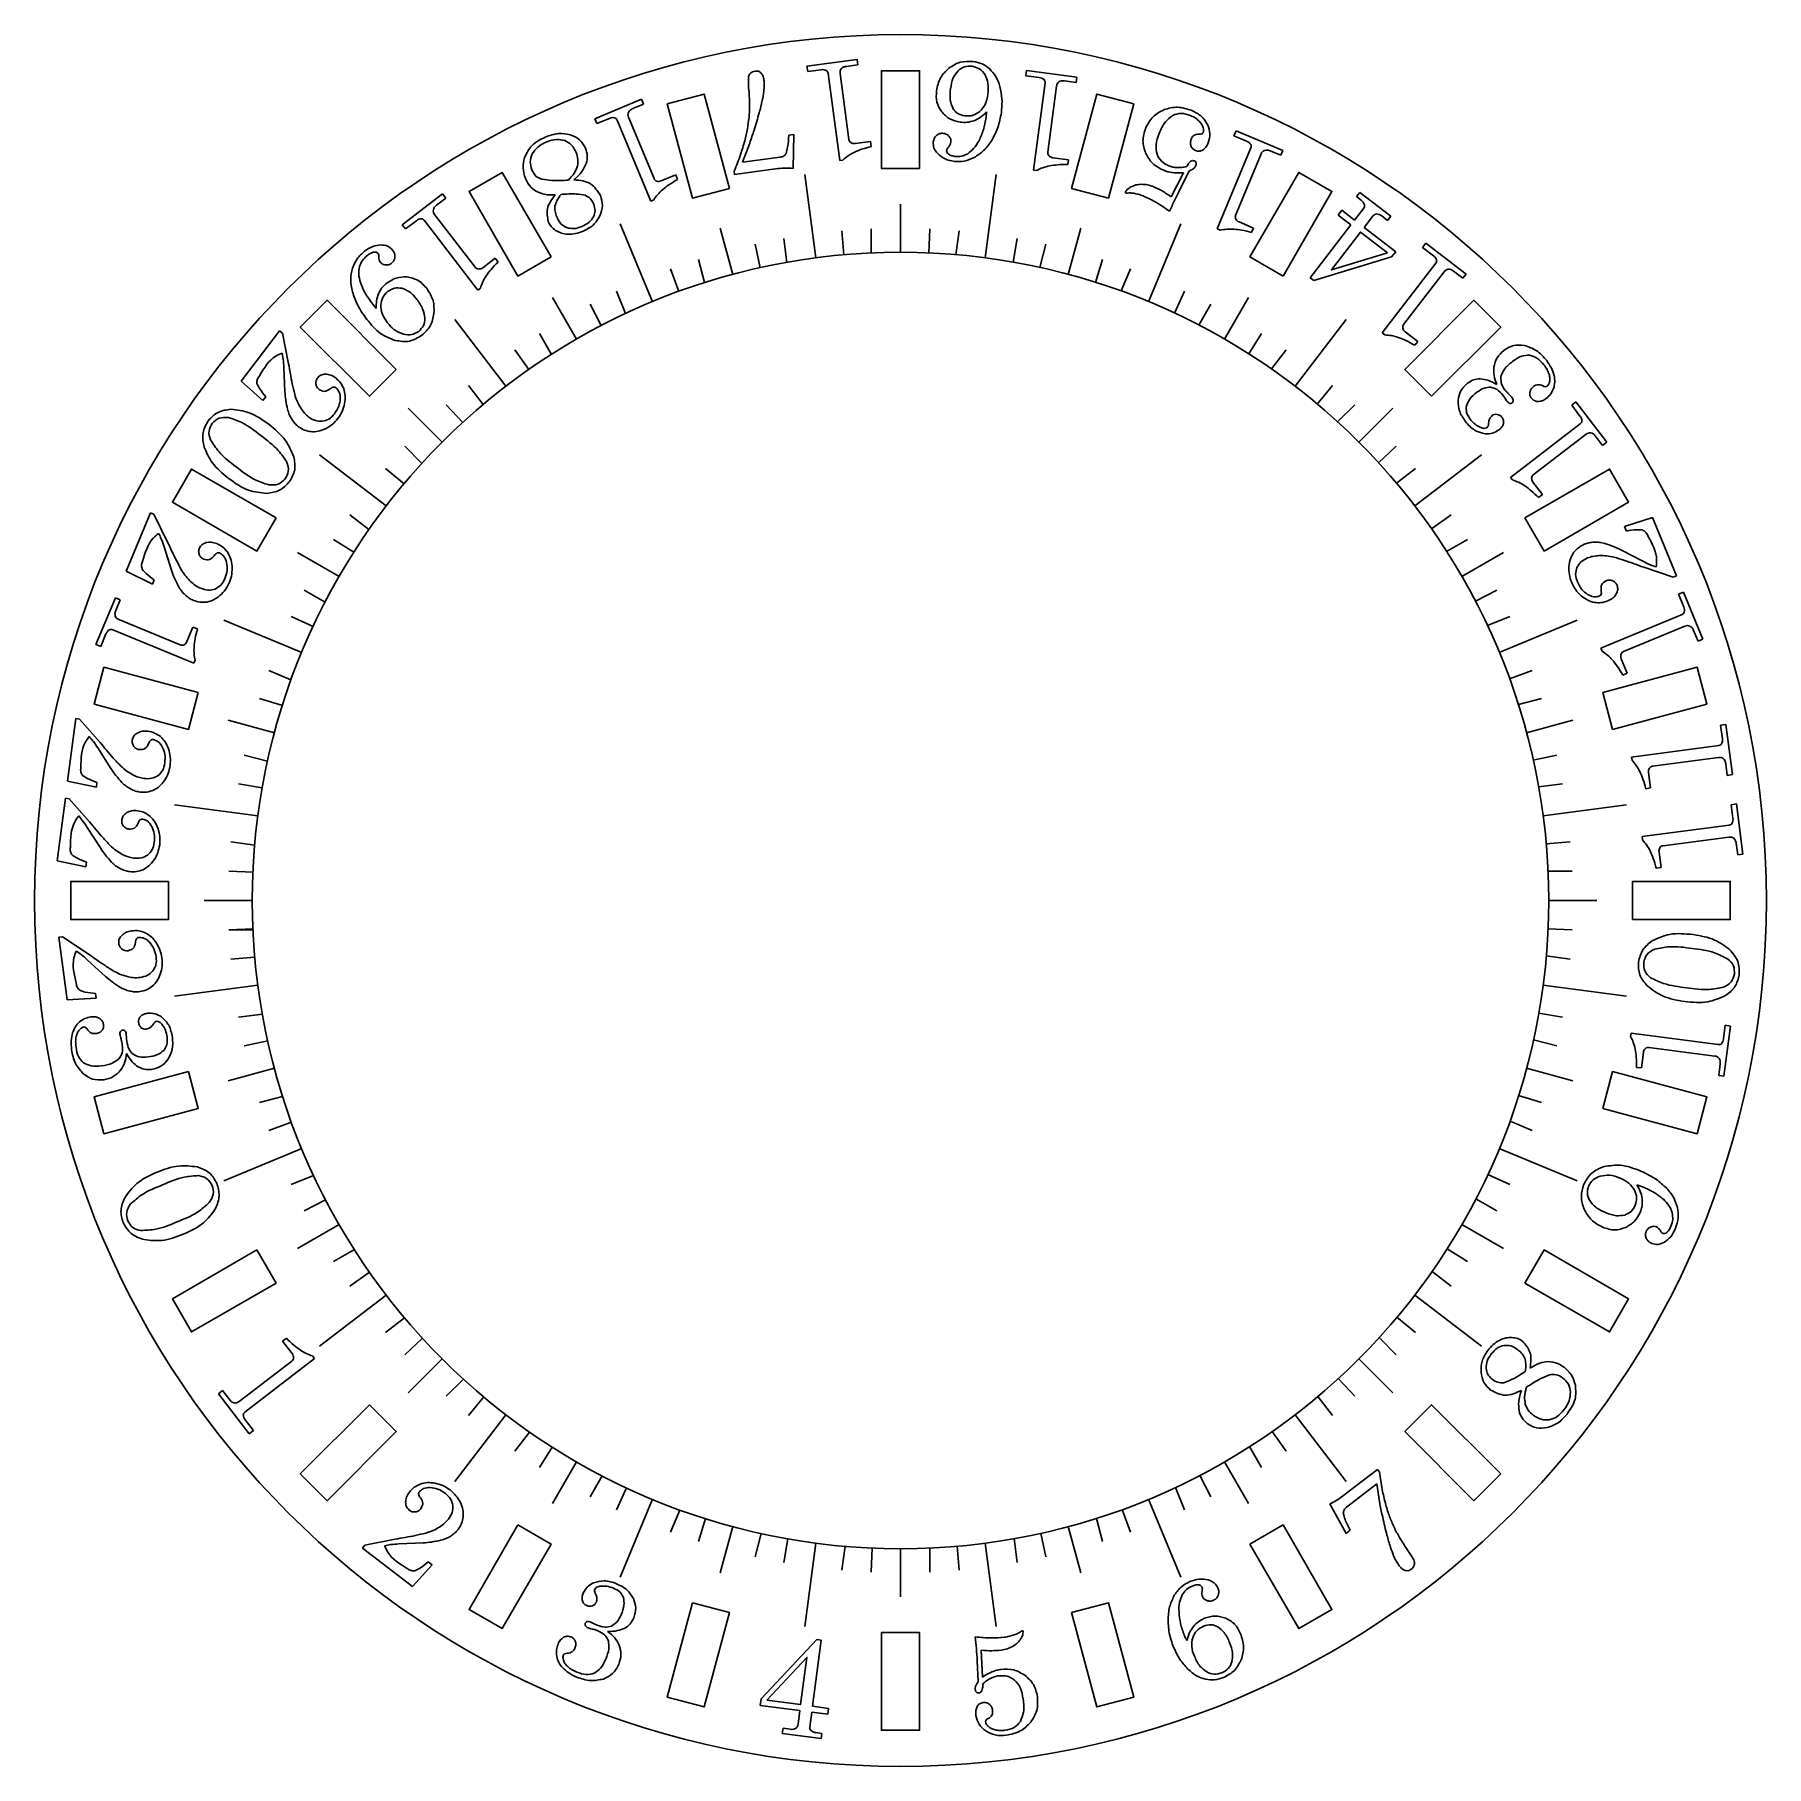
# Model space of a CAD drawing. Header units: millimetres. Extents: x -72 to 72, y -72 to 72.
import ezdxf

# ---------------------------------------------------------------- set-up
doc = ezdxf.new("R2010")
doc.units = ezdxf.units.MM
doc.layers.get('0').update_dxf_attribs({"linetype": 'CONTINUOUS'})

msp = doc.modelspace()

# ---------------------------------------------------------------- linework, layer by layer
for p, q in [((-7.78, 69.39), (-3.6, 69.95)), ((-7.72, 68.96), (-7.78, 69.39)), ((-3.54, 69.51), (-4.5, 69.38)), ((-3.6, 69.95), (-3.54, 69.51)), ((-6.59, 69.11), (-7.72, 68.96)), ((-5.06, 61.55), (-6.02, 68.8)), ((-5.03, 68.78), (-4.3, 63.3)), ((10.42, 68.6), (10.47, 69.04)), ((11.54, 68.46), (10.42, 68.6)), ((10.47, 69.04), (14.66, 68.49)), ((11.07, 60.76), (12.02, 68.01)), ((12.97, 67.74), (12.25, 62.26)), ((14.6, 68.05), (13.63, 68.18)), ((14.66, 68.49), (14.6, 68.05)), ((-25.44, 65.03), (-21.54, 66.65)), ((-21.54, 66.65), (-21.37, 66.24)), ((-25.27, 64.63), (-25.44, 65.03)), ((-24.22, 65.06), (-25.27, 64.63)), ((-20.78, 58.16), (-23.58, 64.92)), ((-22.62, 65.15), (-20.5, 60.05)), ((-21.37, 66.24), (-22.27, 65.87)), ((-9.3, 63.66), (-8.88, 63.71)), ((-8.88, 63.71), (-8.93, 60.9)), ((27.74, 63.6), (27.91, 64.01)), ((28.79, 63.17), (27.74, 63.6)), ((27.91, 64.01), (31.81, 62.39)), ((-12.54, 63), (-13.15, 61.42)), ((-3.78, 62.97), (-2.49, 63.14)), ((-2.49, 63.14), (-2.43, 62.73)), ((26.35, 55.86), (29.14, 62.61)), ((29.99, 62.1), (27.88, 56.99)), ((31.64, 61.99), (30.74, 62.36)), ((31.81, 62.39), (31.64, 61.99)), ((-13.8, 60.4), (-13.83, 60.67)), ((-10.19, 60.88), (-13.8, 60.4)), ((-13.15, 61.42), (-10, 61.83)), ((-4.79, 61.59), (-5.06, 61.55)), ((11.34, 60.73), (11.07, 60.76)), ((12.68, 61.79), (13.97, 61.62)), ((13.97, 61.62), (13.91, 61.22)), ((22.51, 58.54), (23.54, 60.53)), ((24.01, 60.67), (23.23, 59.13)), ((-19.91, 59.86), (-18.7, 60.36)), ((-18.7, 60.36), (-18.55, 59.98)), ((-7.04, 53.45), (-7.95, 60.39)), ((7.04, 53.45), (7.95, 60.39)), ((-41.44, 56.21), (-38.09, 58.77)), ((-37.82, 58.43), (-38.59, 57.83)), ((-38.09, 58.77), (-37.82, 58.43)), ((-20.53, 58.27), (-20.78, 58.16)), ((0, 53.92), (0, 57.92)), ((37.93, 58.55), (38.2, 58.9)), ((38.33, 58.25), (37.93, 58.55)), ((38.2, 58.9), (40.78, 56.92)), ((-41.17, 55.86), (-41.44, 56.21)), ((-40.27, 56.55), (-41.17, 55.86)), ((-35.16, 50.78), (-39.61, 56.58)), ((-38.75, 57.05), (-35.38, 52.67)), ((-20.63, 49.81), (-23.31, 56.28)), ((20.63, 49.81), (23.31, 56.28)), ((28.16, 56.44), (29.37, 55.94)), ((34.09, 51.8), (37.47, 56.2)), ((36.4, 57.02), (36.7, 57.42)), ((37.47, 56.2), (36.4, 57.02)), ((36.7, 57.42), (37.77, 56.6)), ((37.77, 56.6), (38.53, 57.59)), ((39.26, 56.9), (38.56, 55.99)), ((40.51, 56.57), (40.03, 56.94)), ((40.78, 56.92), (40.51, 56.57)), ((-13.95, 52.08), (-14.99, 55.94)), ((-9.71, 55.07), (-9.45, 53.08)), ((-4.7, 53.71), (-4.87, 55.7)), ((-2.44, 55.86), (-2.44, 53.86)), ((2.35, 53.86), (2.44, 55.86)), ((4.87, 55.7), (4.61, 53.72)), ((9.36, 53.1), (9.71, 55.07)), ((13.95, 52.08), (14.99, 55.94)), ((26.6, 55.76), (26.35, 55.86)), ((29.37, 55.94), (29.21, 55.57)), ((38.56, 55.99), (41.19, 53.97)), ((-34.75, 52.64), (-33.72, 53.43)), ((-33.72, 53.43), (-33.48, 53.11)), ((-16.81, 53.33), (-16.3, 51.4)), ((-11.67, 52.64), (-12.1, 54.59)), ((12.1, 54.59), (11.58, 52.66)), ((16.21, 51.42), (16.81, 53.33)), ((40.85, 53.53), (34.39, 51.57)), ((41.19, 53.97), (40.85, 53.53)), ((43.43, 54.33), (43.7, 54.67)), ((44.34, 53.63), (43.43, 54.33)), ((43.7, 54.67), (47.05, 52.11)), ((-18.44, 50.66), (-19.12, 52.54)), ((19.12, 52.54), (18.36, 50.7)), ((40.08, 47.21), (44.53, 53.01)), ((45.21, 52.29), (41.85, 47.91)), ((46.78, 51.76), (46.01, 52.35)), ((47.05, 52.11), (46.78, 51.76)), ((-34.95, 50.94), (-35.16, 50.78)), ((-23.63, 50.68), (-22.87, 48.83)), ((22.79, 48.86), (23.63, 50.68)), ((34.39, 51.57), (34.09, 51.8)), ((-43.93, 49.64), (-43.61, 49.24)), ((-26.96, 46.69), (-28.96, 50.16)), ((-24.9, 47.82), (-25.82, 49.6)), ((25.82, 49.6), (24.82, 47.87)), ((26.96, 46.69), (28.96, 50.16)), ((-32.82, 42.77), (-37.08, 48.33)), ((32.82, 42.77), (37.08, 48.33)), ((-54.84, 43.21), (-51.65, 47.38)), ((-51.65, 47.38), (-51.4, 47.18)), ((-51.4, 47.18), (-50.9, 44.65)), ((-30.04, 47.16), (-29.04, 45.43)), ((28.97, 45.47), (30.04, 47.16)), ((40.29, 47.05), (40.08, 47.21)), ((41.99, 47.3), (43.02, 46.51)), ((43.02, 46.51), (42.77, 46.19)), ((-30.92, 44.17), (-32.07, 45.8)), ((32.07, 45.8), (30.85, 44.22)), ((-51.2, 42.34), (-51.29, 44.35)), ((-53.03, 41.58), (-54.84, 43.21)), ((-52.78, 41.9), (-53.03, 41.58)), ((-35.94, 42.83), (-34.72, 41.25)), ((34.66, 41.3), (35.94, 42.83)), ((50.26, 41.81), (50.09, 42.04)), ((50.44, 41.54), (50.26, 41.81)), ((-38.12, 38.12), (-40.95, 40.95)), ((-36.42, 39.75), (-37.78, 41.23)), ((37.78, 41.23), (36.36, 39.81)), ((38.12, 38.12), (40.95, 40.95)), ((55.83, 41.2), (56.18, 41.47)), ((56.52, 40.3), (55.83, 41.2)), ((56.18, 41.47), (58.75, 38.12)), ((50.75, 35.2), (56.55, 39.65)), ((-41.23, 37.78), (-39.81, 36.36)), ((39.75, 36.42), (41.23, 37.78)), ((57.03, 38.78), (52.64, 35.42)), ((58.4, 37.86), (57.81, 38.63)), ((58.75, 38.12), (58.4, 37.86)), ((-42.77, 32.82), (-48.33, 37.08)), ((42.77, 32.82), (48.33, 37.08)), ((-41.3, 34.66), (-42.83, 35.94)), ((42.83, 35.94), (41.25, 34.72)), ((50.91, 34.98), (50.75, 35.2)), ((52.61, 34.79), (53.41, 33.76)), ((53.41, 33.76), (53.08, 33.51)), ((-64.4, 27.4), (-62.39, 32.25)), ((-62.39, 32.25), (-62.1, 32.13)), ((-62.1, 32.13), (-60.96, 29.81)), ((-45.8, 32.07), (-44.22, 30.85)), ((44.17, 30.92), (45.8, 32.07)), ((60.23, 31.1), (62.55, 31.86)), ((62.55, 31.86), (64.56, 27.01)), ((60.38, 30.73), (60.23, 31.1)), ((-60.65, 27.49), (-61.26, 29.42)), ((-46.69, 26.96), (-50.16, 28.96)), ((-45.47, 28.97), (-47.16, 30.04)), ((47.16, 30.04), (45.43, 29.04)), ((46.69, 26.96), (50.16, 28.96)), ((59.97, 29.15), (61.76, 28.22)), ((-62.22, 26.3), (-64.4, 27.4)), ((64.27, 26.89), (61.82, 27.72)), ((-62.07, 26.67), (-62.22, 26.3)), ((64.56, 27.01), (64.27, 26.89)), ((-66.93, 21.29), (-65.31, 25.19)), ((-65.31, 25.19), (-64.91, 25.02)), ((-64.91, 25.02), (-65.28, 24.12)), ((-49.6, 25.82), (-47.87, 24.82)), ((47.82, 24.9), (49.6, 25.82)), ((64.72, 25.47), (65.13, 25.64)), ((65.16, 24.42), (64.72, 25.47)), ((65.13, 25.64), (66.74, 21.74)), ((-65.02, 23.37), (-59.91, 21.26)), ((-49.81, 20.63), (-56.28, 23.31)), ((-48.86, 22.79), (-50.68, 23.63)), ((50.68, 23.63), (48.83, 22.87)), ((49.81, 20.63), (56.28, 23.31)), ((58.26, 20.98), (65.01, 23.78)), ((-66.09, 22.17), (-66.52, 21.12)), ((-58.78, 19.73), (-65.53, 22.52)), ((-59.36, 21.54), (-58.86, 22.75)), ((-58.86, 22.75), (-58.49, 22.59)), ((65.25, 22.82), (60.14, 20.71)), ((66.34, 21.57), (65.96, 22.47)), ((66.74, 21.74), (66.34, 21.57)), ((-66.52, 21.12), (-66.93, 21.29)), ((58.36, 20.73), (58.26, 20.98)), ((-58.67, 19.98), (-58.78, 19.73)), ((-52.54, 19.12), (-50.7, 18.36)), ((50.66, 18.44), (52.54, 19.12)), ((59.95, 20.11), (60.45, 18.9)), ((60.45, 18.9), (60.08, 18.75)), ((-51.42, 16.21), (-53.33, 16.81)), ((53.33, 16.81), (51.4, 16.3)), ((-69.28, 9.93), (-68.59, 15.13)), ((-68.59, 15.13), (-68.28, 15.09)), ((-68.28, 15.09), (-66.58, 13.14)), ((-52.08, 13.95), (-55.94, 14.99)), ((52.08, 13.95), (55.94, 14.99)), ((68.22, 14.59), (68.66, 14.65)), ((68.37, 13.46), (68.22, 14.59)), ((68.66, 14.65), (69.21, 10.47)), ((-65.69, 10.98), (-66.77, 12.69)), ((-54.59, 12.1), (-52.66, 11.58)), ((52.64, 11.67), (54.59, 12.1)), ((60.82, 11.93), (68.07, 12.89)), ((60.85, 11.66), (60.82, 11.93)), ((68.04, 11.9), (62.56, 11.18)), ((62.23, 10.65), (62.4, 9.36)), ((68.77, 10.41), (68.64, 11.37)), ((69.21, 10.47), (68.77, 10.41)), ((-66.89, 9.42), (-69.28, 9.93)), ((-66.84, 9.82), (-66.89, 9.42)), ((-53.1, 9.36), (-55.07, 9.71)), ((55.07, 9.71), (53.08, 9.45)), ((62.4, 9.36), (62, 9.3)), ((-70.15, 3.31), (-69.46, 8.51)), ((-69.46, 8.51), (-69.15, 8.47)), ((-69.15, 8.47), (-67.45, 6.53)), ((-53.45, 7.04), (-60.39, 7.95)), ((53.45, 7.04), (60.39, 7.95)), ((69.09, 7.97), (69.53, 8.03)), ((69.24, 6.85), (69.09, 7.97)), ((69.53, 8.03), (70.08, 3.85)), ((-66.56, 4.37), (-67.65, 6.07)), ((61.69, 5.32), (68.94, 6.27)), ((-55.7, 4.87), (-53.72, 4.61)), ((53.71, 4.7), (55.7, 4.87)), ((61.72, 5.05), (61.69, 5.32)), ((68.91, 5.28), (63.44, 4.56)), ((69.64, 3.79), (69.51, 4.76)), ((-67.76, 2.8), (-70.15, 3.31)), ((-67.71, 3.2), (-67.76, 2.8)), ((63.1, 4.03), (63.27, 2.74)), ((70.08, 3.85), (69.64, 3.79)), ((-53.86, 2.35), (-55.86, 2.44)), ((55.86, 2.44), (53.86, 2.44)), ((63.27, 2.74), (62.87, 2.69)), ((-53.92, 0), (-57.92, 0)), ((53.92, 0), (57.92, 0)), ((-53.86, -2.35), (-55.86, -2.44)), ((-55.86, -2.44), (-53.86, -2.44)), ((53.86, -2.35), (55.86, -2.44)), ((-70.02, -3.06), (-69.7, -3.02)), ((-69.33, -8.26), (-70.02, -3.06)), ((-69.7, -3.02), (-67.56, -4.45)), ((-66.14, -6.31), (-67.63, -4.95)), ((-53.71, -4.7), (-55.7, -4.87)), ((55.7, -4.87), (53.72, -4.61)), ((-53.45, -7.04), (-60.39, -7.95)), ((53.45, -7.04), (60.39, -7.95)), ((-66.9, -8.13), (-69.33, -8.26)), ((-66.95, -7.73), (-66.9, -8.13)), ((-55.07, -9.71), (-53.08, -9.45)), ((53.1, -9.36), (55.07, -9.71)), ((-64.41, -11.13), (-64.38, -11.45)), ((-64.38, -11.45), (-64.35, -11.73)), ((60.73, -11.3), (60.77, -11.03)), ((60.77, -11.03), (68.02, -11.99)), ((68.46, -11.51), (68.61, -10.38)), ((69.04, -10.44), (68.49, -14.62)), ((68.61, -10.38), (69.04, -10.44)), ((-52.64, -11.67), (-54.59, -12.1)), ((54.59, -12.1), (52.66, -11.58)), ((61.8, -12.64), (61.63, -13.93)), ((67.74, -12.94), (62.26, -12.22)), ((-52.08, -13.95), (-55.94, -14.99)), ((52.08, -13.95), (55.94, -14.99)), ((61.63, -13.93), (61.23, -13.88)), ((68.06, -14.56), (68.18, -13.6)), ((68.49, -14.62), (68.06, -14.56)), ((-53.33, -16.81), (-51.4, -16.3)), ((51.42, -16.21), (53.33, -16.81)), ((-50.66, -18.44), (-52.54, -19.12)), ((52.54, -19.12), (50.7, -18.36)), ((-49.81, -20.63), (-56.28, -23.31)), ((49.81, -20.63), (56.28, -23.31)), ((-50.68, -23.63), (-48.83, -22.87)), ((48.86, -22.79), (50.68, -23.63)), ((61.72, -23.82), (61.24, -23.64)), ((-47.82, -24.9), (-49.6, -25.82)), ((49.6, -25.82), (47.87, -24.82)), ((-46.69, -26.96), (-50.16, -28.96)), ((46.69, -26.96), (50.16, -28.96)), ((-47.16, -30.04), (-45.43, -29.04)), ((45.47, -28.97), (47.16, -30.04)), ((-44.17, -30.92), (-45.8, -32.07)), ((45.8, -32.07), (44.22, -30.85)), ((-42.77, -32.82), (-48.33, -37.08)), ((42.77, -32.82), (48.33, -37.08)), ((-42.83, -35.94), (-41.25, -34.72)), ((41.3, -34.66), (42.83, -35.94)), ((-51.4, -36.66), (-51.08, -36.41)), ((-50.61, -37.69), (-51.4, -36.66)), ((-39.75, -36.42), (-41.23, -37.78)), ((41.23, -37.78), (39.81, -36.36)), ((-55.02, -41.68), (-50.63, -38.32)), ((-48.74, -38.1), (-54.54, -42.55)), ((-48.91, -37.88), (-48.74, -38.1)), ((-38.12, -38.12), (-40.95, -40.95)), ((38.12, -38.12), (40.95, -40.95)), ((-37.78, -41.23), (-36.36, -39.81)), ((36.42, -39.75), (37.78, -41.23)), ((-56.74, -41.03), (-56.39, -40.76)), ((-54.17, -44.37), (-56.74, -41.03)), ((-56.39, -40.76), (-55.8, -41.53)), ((-34.66, -41.3), (-35.94, -42.83)), ((35.94, -42.83), (34.72, -41.25)), ((-54.52, -43.2), (-53.82, -44.1)), ((-32.82, -42.77), (-37.08, -48.33)), ((32.82, -42.77), (37.08, -48.33)), ((-53.82, -44.1), (-54.17, -44.37)), ((-32.07, -45.8), (-30.85, -44.22)), ((30.92, -44.17), (32.07, -45.8)), ((-28.97, -45.47), (-30.04, -47.16)), ((30.04, -47.16), (29.04, -45.43)), ((-26.96, -46.69), (-28.96, -50.16)), ((26.96, -46.69), (28.96, -50.16)), ((36.78, -49.55), (39.67, -47.33)), ((39.67, -47.33), (39.84, -47.54)), ((-25.82, -49.6), (-24.82, -47.87)), ((-22.79, -48.86), (-23.63, -50.68)), ((23.63, -50.68), (22.87, -48.83)), ((24.9, -47.82), (25.82, -49.6)), ((39.62, -48.53), (37.1, -50.46)), ((39.88, -50.2), (39.62, -48.53)), ((-20.63, -49.81), (-23.31, -56.28)), ((20.63, -49.81), (23.31, -56.28)), ((37.07, -52.65), (35.71, -50.19)), ((-19.12, -52.54), (-18.36, -50.7)), ((-16.21, -51.42), (-16.81, -53.33)), ((16.81, -53.33), (16.3, -51.4)), ((18.44, -50.66), (19.12, -52.54)), ((-44.56, -53.63), (-42.03, -53.13)), ((-13.95, -52.08), (-14.99, -55.94)), ((-12.1, -54.59), (-11.58, -52.66)), ((-9.36, -53.1), (-9.71, -55.07)), ((9.71, -55.07), (9.45, -53.08)), ((11.67, -52.64), (12.1, -54.59)), ((13.95, -52.08), (14.99, -55.94)), ((37.4, -52.39), (37.07, -52.65)), ((-44.76, -53.88), (-44.56, -53.63)), ((-40.59, -57.07), (-44.76, -53.88)), ((-39.71, -53.43), (-41.73, -53.52)), ((-7.04, -53.45), (-7.95, -60.39)), ((-4.87, -55.7), (-4.61, -53.72)), ((-2.35, -53.86), (-2.44, -55.86)), ((0, -53.92), (0, -57.92)), ((2.44, -55.86), (2.44, -53.86)), ((4.7, -53.71), (4.87, -55.7)), ((7.04, -53.45), (7.95, -60.39)), ((-38.96, -55.26), (-40.59, -57.07)), ((-39.28, -55.01), (-38.96, -55.26)), ((-25.76, -60.03), (-25.47, -60.16)), ((-25.47, -60.16), (-25.22, -60.28)), ((-11.59, -66.4), (-6.97, -61.48)), ((-6.6, -61.53), (-7.32, -67.02)), ((-6.97, -61.48), (-6.6, -61.53)), ((6.47, -64.96), (6.38, -63.24)), ((6.71, -62.36), (6.81, -64.61)), ((-11.66, -66.96), (-11.59, -66.4)), ((-8.37, -67.39), (-11.66, -66.96)), ((-8.52, -68.52), (-8.37, -67.39)), ((-7.38, -67.52), (-7.55, -68.76)), ((-6.05, -67.69), (-7.38, -67.52)), ((-7.32, -67.02), (-5.98, -67.2)), ((-5.98, -67.2), (-6.05, -67.69)), ((-9.83, -69.3), (-9.77, -68.86)), ((-9.77, -68.86), (-9.17, -68.94)), ((-6.6, -69.72), (-9.83, -69.3)), ((-7.04, -69.22), (-6.55, -69.29)), ((-6.55, -69.29), (-6.6, -69.72))]:
    msp.add_line(p, q)
for points in [[(1.59, 60.89), (1.59, 69.02), (-1.59, 69.02), (-1.59, 60.89)], [(-14.23, 59.23), (-16.33, 67.08), (-19.4, 66.26), (-17.29, 58.41)], [(17.29, 58.41), (19.4, 66.26), (16.33, 67.08), (14.23, 59.23)], [(-29.07, 53.53), (-33.14, 60.57), (-35.89, 58.98), (-31.82, 51.94)], [(31.82, 51.94), (35.89, 58.98), (33.14, 60.57), (29.07, 53.53)], [(40.5, 53.87), (35.84, 52.45), (38.26, 55.6)], [(-41.94, 44.18), (-47.69, 49.93), (-49.93, 47.69), (-44.18, 41.94)], [(44.18, 41.94), (49.93, 47.69), (47.69, 49.93), (41.94, 44.18)], [(-51.94, 31.82), (-58.98, 35.89), (-60.57, 33.14), (-53.53, 29.07)], [(53.53, 29.07), (60.57, 33.14), (58.98, 35.89), (51.94, 31.82)], [(-58.41, 17.29), (-66.26, 19.4), (-67.08, 16.33), (-59.23, 14.23)], [(59.23, 14.23), (67.08, 16.33), (66.26, 19.4), (58.41, 17.29)], [(-60.89, 1.59), (-69.02, 1.59), (-69.02, -1.59), (-60.89, -1.59)], [(60.89, -1.59), (69.02, -1.59), (69.02, 1.59), (60.89, 1.59)], [(-59.23, -14.23), (-67.08, -16.33), (-66.26, -19.4), (-58.41, -17.29)], [(58.41, -17.29), (66.26, -19.4), (67.08, -16.33), (59.23, -14.23)], [(-53.53, -29.07), (-60.57, -33.14), (-58.98, -35.89), (-51.94, -31.82)], [(51.94, -31.82), (58.98, -35.89), (60.57, -33.14), (53.53, -29.07)], [(-44.18, -41.94), (-49.93, -47.69), (-47.69, -49.93), (-41.94, -44.18)], [(41.94, -44.18), (47.69, -49.93), (49.93, -47.69), (44.18, -41.94)], [(-31.82, -51.94), (-35.89, -58.98), (-33.14, -60.57), (-29.07, -53.53)], [(29.07, -53.53), (33.14, -60.57), (35.89, -58.98), (31.82, -51.94)], [(-17.29, -58.41), (-19.4, -66.26), (-16.33, -67.08), (-14.23, -59.23)], [(14.23, -59.23), (16.33, -67.08), (19.4, -66.26), (17.29, -58.41)], [(-1.59, -60.89), (-1.59, -69.02), (1.59, -69.02), (1.59, -60.89)], [(-11.11, -66.52), (-7.79, -62.96), (-8.31, -66.89)]]:
    msp.add_lwpolyline(points, close=True)
for radius in [72.03, 53.92]:
    msp.add_circle((0, 0), radius)
for points, knots in [([(-4.93, 69.18), (-4.97, 69.12), (-5.04, 69), (-5.03, 68.86), (-5.03, 68.78)], [0, 0, 0, 0, 0.02005035, 0.04196494, 0.04196494, 0.04196494, 0.04196494]), ([(-4.5, 69.38), (-4.59, 69.37), (-4.76, 69.34), (-4.88, 69.23), (-4.93, 69.18)], [0, 0, 0, 0, 0.02675548, 0.04824991, 0.04824991, 0.04824991, 0.04824991]), ([(2.99, 67.35), (3.07, 67.72), (3.23, 68.46), (3.77, 68.99), (4.03, 69.24)], [0, 0, 0, 0, 0.1127315, 0.2204871, 0.2204871, 0.2204871, 0.2204871]), ([(4.03, 69.24), (4.33, 69.44), (4.95, 69.83), (5.68, 69.8), (6.05, 69.79)], [0, 0, 0, 0, 0.1059302, 0.2134352, 0.2134352, 0.2134352, 0.2134352]), ([(5.96, 69.39), (5.74, 69.4), (5.31, 69.41), (4.96, 69.15), (4.79, 69.02)], [0, 0, 0, 0, 0.0637497, 0.126387, 0.126387, 0.126387, 0.126387]), ([(7.03, 68.69), (6.89, 68.88), (6.62, 69.23), (6.18, 69.34), (5.96, 69.39)], [0, 0, 0, 0, 0.0658405, 0.1308887, 0.1308887, 0.1308887, 0.1308887]), ([(6.05, 69.79), (6.3, 69.74), (6.81, 69.64), (7.22, 69.33), (7.42, 69.17)], [0, 0, 0, 0, 0.0772192, 0.1522078, 0.1522078, 0.1522078, 0.1522078]), ([(7.42, 69.17), (7.6, 68.97), (7.99, 68.55), (8.17, 68), (8.27, 67.7)], [0, 0, 0, 0, 0.0796703, 0.171326, 0.171326, 0.171326, 0.171326]), ([(-12.65, 68.43), (-12.64, 68.5), (-12.62, 68.65), (-12.53, 68.76), (-12.49, 68.81)], [0, 0, 0, 0, 0.02200679, 0.04229819, 0.04229819, 0.04229819, 0.04229819]), ([(-12.6, 67.22), (-12.62, 67.48), (-12.66, 67.88), (-12.65, 68.29), (-12.65, 68.43)], [0, 0, 0, 0, 0.0793806, 0.1215517, 0.1215517, 0.1215517, 0.1215517]), ([(-12.49, 68.81), (-12.43, 68.86), (-12.31, 68.95), (-12.17, 68.98), (-12.09, 68.99)], [0, 0, 0, 0, 0.02080001, 0.04437562, 0.04437562, 0.04437562, 0.04437562]), ([(-12.09, 68.99), (-12, 69), (-11.82, 69.01), (-11.68, 68.9), (-11.61, 68.85)], [0, 0, 0, 0, 0.02654557, 0.05121422, 0.05121422, 0.05121422, 0.05121422]), ([(-11.61, 68.85), (-11.55, 68.78), (-11.41, 68.6), (-11.38, 68.38), (-11.36, 68.25)], [0, 0, 0, 0, 0.02843494, 0.06572183, 0.06572183, 0.06572183, 0.06572183]), ([(-11.36, 68.25), (-11.35, 68.11), (-11.33, 67.79), (-11.36, 67.47), (-11.37, 67.29)], [0, 0, 0, 0, 0.04297894, 0.09631358, 0.09631358, 0.09631358, 0.09631358]), ([(-6.17, 69.04), (-6.23, 69.07), (-6.37, 69.12), (-6.52, 69.11), (-6.59, 69.11)], [0, 0, 0, 0, 0.02102955, 0.04394207, 0.04394207, 0.04394207, 0.04394207]), ([(-6.02, 68.8), (-6.03, 68.85), (-6.05, 68.95), (-6.13, 69.01), (-6.17, 69.04)], [0, 0, 0, 0, 0.01479502, 0.02863678, 0.02863678, 0.02863678, 0.02863678]), ([(4.79, 69.02), (4.64, 68.83), (4.3, 68.39), (4.22, 67.84), (4.17, 67.53)], [0, 0, 0, 0, 0.072327, 0.1637577, 0.1637577, 0.1637577, 0.1637577]), ([(7.27, 67.06), (7.3, 67.37), (7.36, 67.94), (7.13, 68.46), (7.03, 68.69)], [0, 0, 0, 0, 0.0926811, 0.168083, 0.168083, 0.168083, 0.168083]), ([(8.27, 67.7), (8.34, 67.37), (8.5, 66.65), (8.42, 65.92), (8.39, 65.54)], [0, 0, 0, 0, 0.1034979, 0.2181954, 0.2181954, 0.2181954, 0.2181954]), ([(11.94, 68.28), (11.88, 68.32), (11.77, 68.41), (11.62, 68.44), (11.54, 68.46)], [0, 0, 0, 0, 0.02102955, 0.04394207, 0.04394207, 0.04394207, 0.04394207]), ([(12.02, 68.01), (12.03, 68.07), (12.03, 68.16), (11.97, 68.24), (11.94, 68.28)], [0, 0, 0, 0, 0.01479502, 0.02863678, 0.02863678, 0.02863678, 0.02863678]), ([(13.17, 68.1), (13.12, 68.05), (13.02, 67.95), (12.99, 67.81), (12.97, 67.74)], [0, 0, 0, 0, 0.02005035, 0.04196494, 0.04196494, 0.04196494, 0.04196494]), ([(13.63, 68.18), (13.54, 68.19), (13.38, 68.21), (13.23, 68.13), (13.17, 68.1)], [0, 0, 0, 0, 0.02675548, 0.04824991, 0.04824991, 0.04824991, 0.04824991]), ([(-12.6, 65.12), (-12.58, 65.45), (-12.53, 66.15), (-12.58, 66.85), (-12.6, 67.22)], [0, 0, 0, 0, 0.0978731, 0.2093541, 0.2093541, 0.2093541, 0.2093541]), ([(-11.37, 67.29), (-11.41, 67.05), (-11.5, 66.45), (-11.66, 65.86), (-11.76, 65.52)], [0, 0, 0, 0, 0.0746184, 0.1816704, 0.1816704, 0.1816704, 0.1816704]), ([(3.43, 65.61), (3.27, 65.87), (2.94, 66.4), (2.98, 67.03), (2.99, 67.35)], [0, 0, 0, 0, 0.0895231, 0.1830517, 0.1830517, 0.1830517, 0.1830517]), ([(4.17, 67.53), (4.13, 67.21), (4.07, 66.65), (4.26, 66.12), (4.35, 65.9)], [0, 0, 0, 0, 0.0954205, 0.1661893, 0.1661893, 0.1661893, 0.1661893]), ([(6.61, 65.64), (6.77, 65.83), (7.13, 66.23), (7.22, 66.77), (7.27, 67.06)], [0, 0, 0, 0, 0.0727339, 0.1588521, 0.1588521, 0.1588521, 0.1588521]), ([(-23.79, 65.11), (-23.86, 65.12), (-24, 65.14), (-24.14, 65.09), (-24.22, 65.06)], [0, 0, 0, 0, 0.02102955, 0.04394207, 0.04394207, 0.04394207, 0.04394207]), ([(-23.58, 64.92), (-23.6, 64.96), (-23.65, 65.05), (-23.74, 65.09), (-23.79, 65.11)], [0, 0, 0, 0, 0.01479502, 0.02863678, 0.02863678, 0.02863678, 0.02863678]), ([(-22.63, 65.56), (-22.65, 65.5), (-22.69, 65.36), (-22.64, 65.22), (-22.62, 65.15)], [0, 0, 0, 0, 0.02005035, 0.04196494, 0.04196494, 0.04196494, 0.04196494]), ([(-22.27, 65.87), (-22.35, 65.83), (-22.5, 65.76), (-22.59, 65.62), (-22.63, 65.56)], [0, 0, 0, 0, 0.02675548, 0.04824991, 0.04824991, 0.04824991, 0.04824991]), ([(-12.95, 63.2), (-12.87, 63.53), (-12.72, 64.16), (-12.64, 64.81), (-12.6, 65.12)], [0, 0, 0, 0, 0.1016536, 0.196296, 0.196296, 0.196296, 0.196296]), ([(-11.76, 65.52), (-11.89, 65.04), (-12.13, 64.19), (-12.42, 63.36), (-12.54, 63)], [0, 0, 0, 0, 0.1485708, 0.2640661, 0.2640661, 0.2640661, 0.2640661]), ([(4.96, 64.74), (4.66, 64.81), (4.06, 64.94), (3.64, 65.39), (3.43, 65.61)], [0, 0, 0, 0, 0.0909344, 0.179726, 0.179726, 0.179726, 0.179726]), ([(4.35, 65.9), (4.47, 65.74), (4.73, 65.4), (5.14, 65.32), (5.36, 65.27)], [0, 0, 0, 0, 0.0593777, 0.1221914, 0.1221914, 0.1221914, 0.1221914]), ([(6.09, 64.86), (5.91, 64.81), (5.54, 64.7), (5.16, 64.73), (4.96, 64.74)], [0, 0, 0, 0, 0.0564576, 0.1146932, 0.1146932, 0.1146932, 0.1146932]), ([(5.36, 65.27), (5.59, 65.26), (6.05, 65.24), (6.43, 65.51), (6.61, 65.64)], [0, 0, 0, 0, 0.0678842, 0.1343443, 0.1343443, 0.1343443, 0.1343443]), ([(7.16, 65.6), (6.99, 65.43), (6.67, 65.13), (6.28, 64.94), (6.09, 64.86)], [0, 0, 0, 0, 0.0702283, 0.1306284, 0.1306284, 0.1306284, 0.1306284]), ([(6.54, 63.23), (6.67, 63.52), (6.95, 64.13), (7.06, 64.78), (7.12, 65.13)], [0, 0, 0, 0, 0.0955245, 0.1988964, 0.1988964, 0.1988964, 0.1988964]), ([(7.12, 65.13), (7.12, 65.19), (7.14, 65.35), (7.15, 65.51), (7.16, 65.6)], [0, 0, 0, 0, 0.01978033, 0.04749723, 0.04749723, 0.04749723, 0.04749723]), ([(8.39, 65.54), (8.31, 65.12), (8.17, 64.31), (7.78, 63.58), (7.59, 63.23)], [0, 0, 0, 0, 0.1262845, 0.2455213, 0.2455213, 0.2455213, 0.2455213]), ([(20.38, 64.22), (20.56, 64.57), (20.92, 65.26), (21.6, 65.62), (21.94, 65.79)], [0, 0, 0, 0, 0.1151272, 0.2256821, 0.2256821, 0.2256821, 0.2256821]), ([(22.65, 65.31), (22.43, 65.14), (21.92, 64.75), (21.66, 64.15), (21.52, 63.81)], [0, 0, 0, 0, 0.0812062, 0.1898073, 0.1898073, 0.1898073, 0.1898073]), ([(21.94, 65.79), (22.31, 65.89), (23.08, 66.1), (23.84, 65.84), (24.23, 65.71)], [0, 0, 0, 0, 0.1128999, 0.234682, 0.234682, 0.234682, 0.234682]), ([(24.12, 65.3), (23.86, 65.39), (23.37, 65.56), (22.88, 65.39), (22.65, 65.31)], [0, 0, 0, 0, 0.0802442, 0.1515349, 0.1515349, 0.1515349, 0.1515349]), ([(24.82, 64.85), (24.72, 64.94), (24.51, 65.12), (24.25, 65.24), (24.12, 65.3)], [0, 0, 0, 0, 0.039508, 0.08279672, 0.08279672, 0.08279672, 0.08279672]), ([(24.23, 65.71), (24.52, 65.57), (25.07, 65.3), (25.39, 64.79), (25.54, 64.54)], [0, 0, 0, 0, 0.0930445, 0.1779325, 0.1779325, 0.1779325, 0.1779325]), ([(25.17, 64.31), (25.13, 64.4), (25.05, 64.61), (24.9, 64.77), (24.82, 64.85)], [0, 0, 0, 0, 0.03010968, 0.06516699, 0.06516699, 0.06516699, 0.06516699]), ([(-31.27, 61.81), (-31.09, 62.17), (-30.72, 62.93), (-29.96, 63.3), (-29.56, 63.5)], [0, 0, 0, 0, 0.1164758, 0.2460682, 0.2460682, 0.2460682, 0.2460682]), ([(-29.56, 63.5), (-29.2, 63.63), (-28.51, 63.88), (-27.8, 63.76), (-27.47, 63.7)], [0, 0, 0, 0, 0.1148427, 0.2133542, 0.2133542, 0.2133542, 0.2133542]), ([(-27.47, 63.7), (-27.19, 63.59), (-26.64, 63.36), (-26.35, 62.83), (-26.21, 62.58)], [0, 0, 0, 0, 0.0882826, 0.1741353, 0.1741353, 0.1741353, 0.1741353]), ([(-9.52, 62.14), (-9.47, 62.31), (-9.34, 62.81), (-9.31, 63.32), (-9.3, 63.66)], [0, 0, 0, 0, 0.0526112, 0.1531231, 0.1531231, 0.1531231, 0.1531231]), ([(2.72, 63.1), (2.75, 63.21), (2.79, 63.43), (2.94, 63.58), (3.02, 63.66)], [0, 0, 0, 0, 0.03298021, 0.06382561, 0.06382561, 0.06382561, 0.06382561]), ([(3.02, 63.66), (3.1, 63.71), (3.27, 63.82), (3.48, 63.82), (3.58, 63.81)], [0, 0, 0, 0, 0.02980918, 0.05958591, 0.05958591, 0.05958591, 0.05958591]), ([(3.58, 63.81), (3.67, 63.79), (3.85, 63.75), (3.99, 63.62), (4.05, 63.56)], [0, 0, 0, 0, 0.02759943, 0.05472612, 0.05472612, 0.05472612, 0.05472612]), ([(4.05, 63.56), (4.1, 63.48), (4.2, 63.34), (4.2, 63.16), (4.2, 63.08)], [0, 0, 0, 0, 0.02623598, 0.05138878, 0.05138878, 0.05138878, 0.05138878]), ([(20.39, 62.18), (20.28, 62.52), (20.06, 63.2), (20.28, 63.88), (20.38, 64.22)], [0, 0, 0, 0, 0.1033531, 0.2081702, 0.2081702, 0.2081702, 0.2081702]), ([(21.52, 63.81), (21.39, 63.5), (21.18, 62.93), (21.29, 62.34), (21.34, 62.08)], [0, 0, 0, 0, 0.0996578, 0.1773429, 0.1773429, 0.1773429, 0.1773429]), ([(24.19, 63.34), (24.22, 63.41), (24.28, 63.54), (24.38, 63.63), (24.43, 63.67)], [0, 0, 0, 0, 0.02254207, 0.04088203, 0.04088203, 0.04088203, 0.04088203]), ([(24.43, 63.67), (24.48, 63.69), (24.62, 63.75), (24.76, 63.75), (24.84, 63.75)], [0, 0, 0, 0, 0.0188084, 0.04298331, 0.04298331, 0.04298331, 0.04298331]), ([(24.84, 63.75), (24.92, 63.75), (25.05, 63.74), (25.14, 63.83), (25.17, 63.86)], [0, 0, 0, 0, 0.02209586, 0.03585687, 0.03585687, 0.03585687, 0.03585687]), ([(25.17, 63.86), (25.19, 63.93), (25.22, 64.08), (25.19, 64.23), (25.17, 64.31)], [0, 0, 0, 0, 0.02018623, 0.0454972, 0.0454972, 0.0454972, 0.0454972]), ([(25.54, 64.54), (25.63, 64.29), (25.82, 63.79), (25.67, 63.28), (25.6, 63.03)], [0, 0, 0, 0, 0.0791751, 0.1550526, 0.1550526, 0.1550526, 0.1550526]), ([(-30.63, 62.1), (-30.71, 61.89), (-30.87, 61.45), (-30.73, 61), (-30.66, 60.78)], [0, 0, 0, 0, 0.0669733, 0.1364808, 0.1364808, 0.1364808, 0.1364808]), ([(-29.41, 63.11), (-29.68, 62.98), (-30.17, 62.75), (-30.49, 62.31), (-30.63, 62.1)], [0, 0, 0, 0, 0.0871874, 0.1605503, 0.1605503, 0.1605503, 0.1605503]), ([(-27.93, 63.22), (-28.16, 63.27), (-28.66, 63.38), (-29.14, 63.2), (-29.41, 63.11)], [0, 0, 0, 0, 0.0689402, 0.1509754, 0.1509754, 0.1509754, 0.1509754]), ([(-26.98, 62.22), (-27.1, 62.45), (-27.31, 62.88), (-27.73, 63.11), (-27.93, 63.22)], [0, 0, 0, 0, 0.074891, 0.1412465, 0.1412465, 0.1412465, 0.1412465]), ([(-26.87, 61.1), (-26.84, 61.28), (-26.79, 61.66), (-26.92, 62.03), (-26.98, 62.22)], [0, 0, 0, 0, 0.0545621, 0.1139884, 0.1139884, 0.1139884, 0.1139884]), ([(-26.21, 62.58), (-26.14, 62.37), (-26, 61.95), (-26.09, 61.52), (-26.14, 61.31)], [0, 0, 0, 0, 0.0650896, 0.1291533, 0.1291533, 0.1291533, 0.1291533]), ([(-13.83, 60.67), (-13.65, 61.13), (-13.32, 61.96), (-13.07, 62.81), (-12.95, 63.2)], [0, 0, 0, 0, 0.1479892, 0.2674096, 0.2674096, 0.2674096, 0.2674096]), ([(-10, 61.83), (-9.9, 61.85), (-9.69, 61.9), (-9.57, 62.06), (-9.52, 62.14)], [0, 0, 0, 0, 0.0312991, 0.0598272, 0.0598272, 0.0598272, 0.0598272]), ([(-3.86, 62.23), (-4.04, 62.14), (-4.37, 61.96), (-4.65, 61.71), (-4.79, 61.59)], [0, 0, 0, 0, 0.0581427, 0.1130158, 0.1130158, 0.1130158, 0.1130158]), ([(-4.3, 63.3), (-4.29, 63.25), (-4.27, 63.14), (-4.18, 63.07), (-4.13, 63.04)], [0, 0, 0, 0, 0.01603183, 0.03252807, 0.03252807, 0.03252807, 0.03252807]), ([(-4.13, 63.04), (-4.08, 63.01), (-3.97, 62.95), (-3.84, 62.96), (-3.78, 62.97)], [0, 0, 0, 0, 0.01771495, 0.03712672, 0.03712672, 0.03712672, 0.03712672]), ([(-2.43, 62.73), (-2.7, 62.66), (-3.19, 62.53), (-3.66, 62.32), (-3.86, 62.23)], [0, 0, 0, 0, 0.0840282, 0.1519513, 0.1519513, 0.1519513, 0.1519513]), ([(3.1, 62.13), (2.97, 62.28), (2.73, 62.56), (2.73, 62.93), (2.72, 63.1)], [0, 0, 0, 0, 0.0561288, 0.1071821, 0.1071821, 0.1071821, 0.1071821]), ([(4.48, 61.48), (4.21, 61.53), (3.7, 61.63), (3.29, 61.97), (3.1, 62.13)], [0, 0, 0, 0, 0.0799649, 0.1549305, 0.1549305, 0.1549305, 0.1549305]), ([(4.01, 62.7), (3.96, 62.64), (3.89, 62.55), (3.85, 62.44), (3.84, 62.4)], [0, 0, 0, 0, 0.02070619, 0.03499055, 0.03499055, 0.03499055, 0.03499055]), ([(3.84, 62.4), (3.84, 62.34), (3.84, 62.23), (3.92, 62.15), (3.96, 62.11)], [0, 0, 0, 0, 0.01545601, 0.03233989, 0.03233989, 0.03233989, 0.03233989]), ([(3.96, 62.11), (4.04, 62.06), (4.2, 61.95), (4.41, 61.92), (4.52, 61.9)], [0, 0, 0, 0, 0.02701119, 0.06014193, 0.06014193, 0.06014193, 0.06014193]), ([(4.2, 63.08), (4.18, 63.01), (4.15, 62.87), (4.06, 62.76), (4.01, 62.7)], [0, 0, 0, 0, 0.01907675, 0.04266028, 0.04266028, 0.04266028, 0.04266028]), ([(4.52, 61.9), (4.7, 61.89), (5.08, 61.87), (5.42, 62.04), (5.59, 62.12)], [0, 0, 0, 0, 0.0550753, 0.1112494, 0.1112494, 0.1112494, 0.1112494]), ([(5.59, 62.12), (5.77, 62.25), (6.16, 62.55), (6.4, 62.99), (6.54, 63.23)], [0, 0, 0, 0, 0.0650517, 0.147566, 0.147566, 0.147566, 0.147566]), ([(7.59, 63.23), (7.38, 62.93), (6.99, 62.35), (6.4, 61.98), (6.13, 61.8)], [0, 0, 0, 0, 0.1092803, 0.2059386, 0.2059386, 0.2059386, 0.2059386]), ([(12.25, 62.26), (12.25, 62.2), (12.25, 62.09), (12.31, 62), (12.35, 61.95)], [0, 0, 0, 0, 0.01603183, 0.03252807, 0.03252807, 0.03252807, 0.03252807]), ([(12.35, 61.95), (12.39, 61.91), (12.49, 61.83), (12.61, 61.81), (12.68, 61.79)], [0, 0, 0, 0, 0.01771495, 0.03712672, 0.03712672, 0.03712672, 0.03712672]), ([(21.88, 60.74), (21.55, 60.91), (20.91, 61.24), (20.56, 61.87), (20.39, 62.18)], [0, 0, 0, 0, 0.1073408, 0.2117028, 0.2117028, 0.2117028, 0.2117028]), ([(21.34, 62.08), (21.44, 61.87), (21.66, 61.44), (22.09, 61.22), (22.31, 61.11)], [0, 0, 0, 0, 0.0691228, 0.1408045, 0.1408045, 0.1408045, 0.1408045]), ([(24.16, 62.77), (24.14, 62.86), (24.09, 63.05), (24.15, 63.24), (24.19, 63.34)], [0, 0, 0, 0, 0.02811298, 0.0587575, 0.0587575, 0.0587575, 0.0587575]), ([(24.55, 62.38), (24.46, 62.43), (24.29, 62.51), (24.2, 62.68), (24.16, 62.77)], [0, 0, 0, 0, 0.02867373, 0.05604104, 0.05604104, 0.05604104, 0.05604104]), ([(25.13, 62.42), (25.03, 62.38), (24.85, 62.3), (24.65, 62.35), (24.55, 62.38)], [0, 0, 0, 0, 0.03024412, 0.05975717, 0.05975717, 0.05975717, 0.05975717]), ([(25.6, 63.03), (25.54, 62.9), (25.43, 62.66), (25.22, 62.5), (25.13, 62.42)], [0, 0, 0, 0, 0.04285276, 0.0778722, 0.0778722, 0.0778722, 0.0778722]), ([(29.13, 62.89), (29.09, 62.95), (29, 63.07), (28.86, 63.13), (28.79, 63.17)], [0, 0, 0, 0, 0.02102955, 0.04394207, 0.04394207, 0.04394207, 0.04394207]), ([(29.14, 62.61), (29.16, 62.66), (29.19, 62.76), (29.15, 62.85), (29.13, 62.89)], [0, 0, 0, 0, 0.01479502, 0.02863678, 0.02863678, 0.02863678, 0.02863678]), ([(30.27, 62.4), (30.21, 62.37), (30.09, 62.3), (30.02, 62.17), (29.99, 62.1)], [0, 0, 0, 0, 0.02005035, 0.04196494, 0.04196494, 0.04196494, 0.04196494]), ([(30.74, 62.36), (30.66, 62.39), (30.5, 62.45), (30.34, 62.41), (30.27, 62.4)], [0, 0, 0, 0, 0.02675548, 0.04824991, 0.04824991, 0.04824991, 0.04824991]), ([(-31.2, 60.06), (-31.29, 60.35), (-31.47, 60.93), (-31.34, 61.52), (-31.27, 61.81)], [0, 0, 0, 0, 0.0896094, 0.1783411, 0.1783411, 0.1783411, 0.1783411]), ([(-30.66, 60.78), (-30.57, 60.59), (-30.38, 60.22), (-30.01, 60.07), (-29.83, 60)], [0, 0, 0, 0, 0.0613211, 0.1171181, 0.1171181, 0.1171181, 0.1171181]), ([(-27.63, 59.92), (-27.45, 60.12), (-27.12, 60.46), (-26.94, 60.91), (-26.87, 61.1)], [0, 0, 0, 0, 0.0797437, 0.1410993, 0.1410993, 0.1410993, 0.1410993]), ([(-26.14, 61.31), (-26.25, 61.08), (-26.49, 60.55), (-26.92, 60.16), (-27.16, 59.94)], [0, 0, 0, 0, 0.0748408, 0.1721155, 0.1721155, 0.1721155, 0.1721155]), ([(-8.93, 60.9), (-9.14, 60.91), (-9.55, 60.95), (-9.97, 60.9), (-10.19, 60.88)], [0, 0, 0, 0, 0.060767, 0.1253241, 0.1253241, 0.1253241, 0.1253241]), ([(6.13, 61.8), (5.86, 61.68), (5.33, 61.44), (4.76, 61.47), (4.48, 61.48)], [0, 0, 0, 0, 0.0878873, 0.1705004, 0.1705004, 0.1705004, 0.1705004]), ([(12.4, 61.11), (12.21, 61.06), (11.84, 60.98), (11.5, 60.81), (11.34, 60.73)], [0, 0, 0, 0, 0.0581427, 0.1130158, 0.1130158, 0.1130158, 0.1130158]), ([(13.91, 61.22), (13.63, 61.22), (13.12, 61.22), (12.62, 61.14), (12.4, 61.11)], [0, 0, 0, 0, 0.0840282, 0.1519513, 0.1519513, 0.1519513, 0.1519513]), ([(22.63, 60.55), (22.5, 60.57), (22.24, 60.61), (22, 60.7), (21.88, 60.74)], [0, 0, 0, 0, 0.04025866, 0.07769637, 0.07769637, 0.07769637, 0.07769637]), ([(22.31, 61.11), (22.42, 61.07), (22.65, 60.99), (22.89, 60.97), (23.01, 60.96)], [0, 0, 0, 0, 0.03530365, 0.07176502, 0.07176502, 0.07176502, 0.07176502]), ([(23.54, 60.53), (23.38, 60.53), (23.08, 60.51), (22.77, 60.54), (22.63, 60.55)], [0, 0, 0, 0, 0.04765443, 0.09136411, 0.09136411, 0.09136411, 0.09136411]), ([(23.01, 60.96), (23.14, 60.96), (23.41, 60.96), (23.67, 61.02), (23.81, 61.05)], [0, 0, 0, 0, 0.03867301, 0.08044442, 0.08044442, 0.08044442, 0.08044442]), ([(23.81, 61.05), (23.86, 61.15), (23.95, 61.32), (24.1, 61.45), (24.15, 61.5)], [0, 0, 0, 0, 0.03467793, 0.05711501, 0.05711501, 0.05711501, 0.05711501]), ([(24.16, 60.76), (24.13, 60.74), (24.08, 60.72), (24.03, 60.68), (24.01, 60.67)], [0, 0, 0, 0, 0.00935892, 0.01679653, 0.01679653, 0.01679653, 0.01679653]), ([(24.15, 61.5), (24.2, 61.52), (24.3, 61.56), (24.4, 61.53), (24.45, 61.52)], [0, 0, 0, 0, 0.01584082, 0.03117358, 0.03117358, 0.03117358, 0.03117358]), ([(24.57, 61.13), (24.53, 61.06), (24.43, 60.89), (24.25, 60.8), (24.16, 60.76)], [0, 0, 0, 0, 0.02632886, 0.05742297, 0.05742297, 0.05742297, 0.05742297]), ([(24.45, 61.52), (24.49, 61.5), (24.55, 61.47), (24.58, 61.4), (24.6, 61.37)], [0, 0, 0, 0, 0.0107444, 0.02099832, 0.02099832, 0.02099832, 0.02099832]), ([(24.6, 61.37), (24.6, 61.34), (24.62, 61.25), (24.59, 61.18), (24.57, 61.13)], [0, 0, 0, 0, 0.01114148, 0.02429654, 0.02429654, 0.02429654, 0.02429654]), ([(-30.31, 59), (-30.49, 59.13), (-30.88, 59.41), (-31.09, 59.84), (-31.2, 60.06)], [0, 0, 0, 0, 0.068005, 0.1404594, 0.1404594, 0.1404594, 0.1404594]), ([(-29.83, 60), (-29.56, 59.96), (-28.83, 59.86), (-28.09, 59.9), (-27.63, 59.92)], [0, 0, 0, 0, 0.0837731, 0.2206445, 0.2206445, 0.2206445, 0.2206445]), ([(-27.16, 59.94), (-26.66, 59.9), (-25.71, 59.81), (-25.2, 59.01), (-24.96, 58.64)], [0, 0, 0, 0, 0.143052, 0.2693574, 0.2693574, 0.2693574, 0.2693574]), ([(-19.8, 59.12), (-19.94, 58.99), (-20.22, 58.73), (-20.43, 58.42), (-20.53, 58.27)], [0, 0, 0, 0, 0.0581427, 0.1130158, 0.1130158, 0.1130158, 0.1130158]), ([(-20.5, 60.05), (-20.48, 60), (-20.42, 59.9), (-20.32, 59.86), (-20.27, 59.83)], [0, 0, 0, 0, 0.01603183, 0.03252807, 0.03252807, 0.03252807, 0.03252807]), ([(-20.27, 59.83), (-20.21, 59.82), (-20.09, 59.8), (-19.97, 59.84), (-19.91, 59.86)], [0, 0, 0, 0, 0.01771495, 0.03712672, 0.03712672, 0.03712672, 0.03712672]), ([(-18.55, 59.98), (-18.79, 59.84), (-19.23, 59.58), (-19.62, 59.27), (-19.8, 59.12)], [0, 0, 0, 0, 0.0840282, 0.1519513, 0.1519513, 0.1519513, 0.1519513]), ([(18.72, 58.96), (18.76, 59.02), (18.88, 59.19), (19.06, 59.29), (19.17, 59.36)], [0, 0, 0, 0, 0.02469956, 0.06096184, 0.06096184, 0.06096184, 0.06096184]), ([(19.17, 59.36), (19.3, 59.42), (19.58, 59.55), (19.88, 59.57), (20.04, 59.58)], [0, 0, 0, 0, 0.04340539, 0.09029402, 0.09029402, 0.09029402, 0.09029402]), ([(20.04, 59.58), (20.21, 59.57), (20.57, 59.55), (20.9, 59.43), (21.08, 59.36)], [0, 0, 0, 0, 0.0510919, 0.1070593, 0.1070593, 0.1070593, 0.1070593]), ([(21.08, 59.36), (21.31, 59.25), (21.81, 59.02), (22.26, 58.71), (22.51, 58.54)], [0, 0, 0, 0, 0.0753335, 0.1650759, 0.1650759, 0.1650759, 0.1650759]), ([(23.23, 59.13), (23.08, 58.83), (22.78, 58.24), (22.52, 57.63), (22.39, 57.33)], [0, 0, 0, 0, 0.1006855, 0.1982773, 0.1982773, 0.1982773, 0.1982773]), ([(-38.59, 57.83), (-38.66, 57.78), (-38.79, 57.67), (-38.84, 57.52), (-38.86, 57.45)], [0, 0, 0, 0, 0.02675548, 0.04824991, 0.04824991, 0.04824991, 0.04824991]), ([(-28.72, 58.7), (-29.02, 58.69), (-29.57, 58.68), (-30.08, 58.9), (-30.31, 59)], [0, 0, 0, 0, 0.0896679, 0.163424, 0.163424, 0.163424, 0.163424]), ([(-29.3, 56.47), (-29.36, 56.84), (-29.51, 57.65), (-29, 58.33), (-28.72, 58.7)], [0, 0, 0, 0, 0.1067728, 0.2396455, 0.2396455, 0.2396455, 0.2396455]), ([(-28.74, 57.77), (-28.75, 57.63), (-28.76, 57.31), (-28.65, 57.02), (-28.59, 56.86)], [0, 0, 0, 0, 0.04268775, 0.09330695, 0.09330695, 0.09330695, 0.09330695]), ([(-28.24, 58.73), (-28.37, 58.56), (-28.59, 58.27), (-28.69, 57.92), (-28.74, 57.77)], [0, 0, 0, 0, 0.0621734, 0.1087037, 0.1087037, 0.1087037, 0.1087037]), ([(-26.22, 58.66), (-26.47, 58.7), (-27.14, 58.82), (-27.81, 58.77), (-28.24, 58.73)], [0, 0, 0, 0, 0.0751455, 0.2026621, 0.2026621, 0.2026621, 0.2026621]), ([(-25.52, 57.93), (-25.6, 58.09), (-25.76, 58.41), (-26.07, 58.58), (-26.22, 58.66)], [0, 0, 0, 0, 0.0540276, 0.1037672, 0.1037672, 0.1037672, 0.1037672]), ([(-25.54, 56.87), (-25.48, 57.04), (-25.35, 57.39), (-25.46, 57.75), (-25.52, 57.93)], [0, 0, 0, 0, 0.0535584, 0.10878, 0.10878, 0.10878, 0.10878]), ([(-24.96, 58.64), (-24.87, 58.36), (-24.71, 57.79), (-24.91, 57.23), (-25.01, 56.95)], [0, 0, 0, 0, 0.0852097, 0.173237, 0.173237, 0.173237, 0.173237]), ([(18.74, 58.85), (18.72, 58.86), (18.69, 58.89), (18.71, 58.93), (18.72, 58.96)], [0, 0, 0, 0, 0.00491324, 0.01166583, 0.01166583, 0.01166583, 0.01166583]), ([(18.88, 58.85), (18.85, 58.85), (18.8, 58.84), (18.75, 58.85), (18.74, 58.85)], [0, 0, 0, 0, 0.00910683, 0.01397625, 0.01397625, 0.01397625, 0.01397625]), ([(19.49, 58.81), (19.37, 58.83), (19.17, 58.86), (18.96, 58.86), (18.88, 58.85)], [0, 0, 0, 0, 0.03505457, 0.06139622, 0.06139622, 0.06139622, 0.06139622]), ([(20.28, 58.57), (20.15, 58.62), (19.89, 58.73), (19.62, 58.78), (19.49, 58.81)], [0, 0, 0, 0, 0.04267986, 0.08317454, 0.08317454, 0.08317454, 0.08317454]), ([(22.39, 57.33), (22.01, 57.59), (21.34, 58.06), (20.61, 58.42), (20.28, 58.57)], [0, 0, 0, 0, 0.1370109, 0.2447195, 0.2447195, 0.2447195, 0.2447195]), ([(38.59, 57.87), (38.56, 57.95), (38.5, 58.09), (38.39, 58.19), (38.33, 58.25)], [0, 0, 0, 0, 0.02260083, 0.04598926, 0.04598926, 0.04598926, 0.04598926]), ([(38.53, 57.59), (38.56, 57.63), (38.61, 57.72), (38.6, 57.82), (38.59, 57.87)], [0, 0, 0, 0, 0.01514187, 0.03022122, 0.03022122, 0.03022122, 0.03022122]), ([(-39.86, 56.71), (-39.93, 56.7), (-40.08, 56.68), (-40.2, 56.59), (-40.27, 56.55)], [0, 0, 0, 0, 0.02102955, 0.04394207, 0.04394207, 0.04394207, 0.04394207]), ([(-39.61, 56.58), (-39.65, 56.61), (-39.72, 56.69), (-39.81, 56.7), (-39.86, 56.71)], [0, 0, 0, 0, 0.01479502, 0.02863678, 0.02863678, 0.02863678, 0.02863678]), ([(-38.86, 57.45), (-38.86, 57.38), (-38.87, 57.23), (-38.79, 57.11), (-38.75, 57.05)], [0, 0, 0, 0, 0.02005035, 0.04196494, 0.04196494, 0.04196494, 0.04196494]), ([(-28.69, 55.74), (-28.82, 55.84), (-29.08, 56.04), (-29.22, 56.33), (-29.3, 56.47)], [0, 0, 0, 0, 0.04925655, 0.09625169, 0.09625169, 0.09625169, 0.09625169]), ([(-28.59, 56.86), (-28.49, 56.66), (-28.31, 56.27), (-27.94, 56.07), (-27.77, 55.97)], [0, 0, 0, 0, 0.0657603, 0.1231961, 0.1231961, 0.1231961, 0.1231961]), ([(-26.5, 56.07), (-26.29, 56.16), (-25.9, 56.35), (-25.65, 56.7), (-25.54, 56.87)], [0, 0, 0, 0, 0.0688938, 0.1272787, 0.1272787, 0.1272787, 0.1272787]), ([(-25.01, 56.95), (-25.17, 56.68), (-25.5, 56.12), (-26.09, 55.83), (-26.39, 55.68)], [0, 0, 0, 0, 0.0925056, 0.1911812, 0.1911812, 0.1911812, 0.1911812]), ([(27.88, 56.99), (27.86, 56.94), (27.83, 56.83), (27.87, 56.73), (27.89, 56.68)], [0, 0, 0, 0, 0.01603183, 0.03252807, 0.03252807, 0.03252807, 0.03252807]), ([(27.89, 56.68), (27.92, 56.63), (27.99, 56.52), (28.1, 56.47), (28.16, 56.44)], [0, 0, 0, 0, 0.01771495, 0.03712672, 0.03712672, 0.03712672, 0.03712672]), ([(39.6, 57.11), (39.53, 57.09), (39.4, 57.06), (39.3, 56.95), (39.26, 56.9)], [0, 0, 0, 0, 0.01913641, 0.0411111, 0.0411111, 0.0411111, 0.0411111]), ([(40.03, 56.94), (39.96, 56.99), (39.83, 57.09), (39.67, 57.1), (39.6, 57.11)], [0, 0, 0, 0, 0.02663604, 0.04740709, 0.04740709, 0.04740709, 0.04740709]), ([(-27.66, 55.42), (-27.85, 55.44), (-28.21, 55.47), (-28.53, 55.65), (-28.69, 55.74)], [0, 0, 0, 0, 0.0562622, 0.1084524, 0.1084524, 0.1084524, 0.1084524]), ([(-27.77, 55.97), (-27.58, 55.93), (-27.15, 55.83), (-26.73, 55.98), (-26.5, 56.07)], [0, 0, 0, 0, 0.0590984, 0.1295337, 0.1295337, 0.1295337, 0.1295337]), ([(-26.39, 55.68), (-26.6, 55.6), (-27.01, 55.44), (-27.45, 55.43), (-27.66, 55.42)], [0, 0, 0, 0, 0.0687707, 0.1306869, 0.1306869, 0.1306869, 0.1306869]), ([(27.72, 55.84), (27.52, 55.85), (27.15, 55.86), (26.78, 55.79), (26.6, 55.76)], [0, 0, 0, 0, 0.0581427, 0.1130158, 0.1130158, 0.1130158, 0.1130158]), ([(29.21, 55.57), (28.94, 55.64), (28.45, 55.77), (27.94, 55.82), (27.72, 55.84)], [0, 0, 0, 0, 0.0840282, 0.1519513, 0.1519513, 0.1519513, 0.1519513]), ([(-45.59, 52.59), (-45.48, 52.86), (-45.25, 53.41), (-44.81, 53.8), (-44.58, 54)], [0, 0, 0, 0, 0.0872335, 0.1760327, 0.1760327, 0.1760327, 0.1760327]), ([(-44.35, 53.66), (-44.5, 53.53), (-44.79, 53.27), (-44.93, 52.91), (-45, 52.74)], [0, 0, 0, 0, 0.0578914, 0.1138701, 0.1138701, 0.1138701, 0.1138701]), ([(-44.58, 54), (-44.36, 54.16), (-43.95, 54.45), (-43.45, 54.51), (-43.23, 54.54)], [0, 0, 0, 0, 0.0805167, 0.1478298, 0.1478298, 0.1478298, 0.1478298]), ([(-43.79, 53.94), (-43.87, 53.92), (-44.08, 53.86), (-44.25, 53.73), (-44.35, 53.66)], [0, 0, 0, 0, 0.02675754, 0.06379353, 0.06379353, 0.06379353, 0.06379353]), ([(-43.46, 53.83), (-43.5, 53.87), (-43.6, 53.95), (-43.72, 53.94), (-43.79, 53.94)], [0, 0, 0, 0, 0.01605268, 0.03560232, 0.03560232, 0.03560232, 0.03560232]), ([(-43.4, 53.56), (-43.4, 53.62), (-43.4, 53.71), (-43.44, 53.8), (-43.46, 53.83)], [0, 0, 0, 0, 0.01606491, 0.02798021, 0.02798021, 0.02798021, 0.02798021]), ([(-43.28, 53.11), (-43.32, 53.17), (-43.4, 53.31), (-43.4, 53.47), (-43.4, 53.56)], [0, 0, 0, 0, 0.02088166, 0.04725299, 0.04725299, 0.04725299, 0.04725299]), ([(-43.23, 54.54), (-43.03, 54.52), (-42.65, 54.49), (-42.38, 54.23), (-42.25, 54.1)], [0, 0, 0, 0, 0.0577179, 0.110459, 0.110459, 0.110459, 0.110459]), ([(-42.06, 53.51), (-42.08, 53.41), (-42.12, 53.21), (-42.26, 53.08), (-42.34, 53.01)], [0, 0, 0, 0, 0.02891715, 0.05849423, 0.05849423, 0.05849423, 0.05849423]), ([(-42.25, 54.1), (-42.18, 54), (-42.06, 53.83), (-42.06, 53.61), (-42.06, 53.51)], [0, 0, 0, 0, 0.03322552, 0.06339316, 0.06339316, 0.06339316, 0.06339316]), ([(44.59, 53.28), (44.56, 53.35), (44.51, 53.49), (44.4, 53.58), (44.34, 53.63)], [0, 0, 0, 0, 0.02102955, 0.04394207, 0.04394207, 0.04394207, 0.04394207]), ([(-45.59, 50.64), (-45.66, 50.98), (-45.8, 51.63), (-45.66, 52.28), (-45.59, 52.59)], [0, 0, 0, 0, 0.1045637, 0.1969232, 0.1969232, 0.1969232, 0.1969232]), ([(-45, 52.74), (-45.03, 52.53), (-45.11, 52.08), (-44.99, 51.64), (-44.92, 51.4)], [0, 0, 0, 0, 0.0611407, 0.1351668, 0.1351668, 0.1351668, 0.1351668]), ([(-42.84, 52.87), (-42.93, 52.88), (-43.1, 52.92), (-43.22, 53.05), (-43.28, 53.11)], [0, 0, 0, 0, 0.02600469, 0.0515479, 0.0515479, 0.0515479, 0.0515479]), ([(-42.34, 53.01), (-42.42, 52.96), (-42.57, 52.86), (-42.75, 52.86), (-42.84, 52.87)], [0, 0, 0, 0, 0.02705884, 0.05358474, 0.05358474, 0.05358474, 0.05358474]), ([(-42.7, 51.39), (-42.45, 51.54), (-41.95, 51.86), (-41.36, 51.87), (-41.05, 51.88)], [0, 0, 0, 0, 0.0852611, 0.1740059, 0.1740059, 0.1740059, 0.1740059]), ([(-41.05, 51.88), (-40.74, 51.81), (-40.07, 51.67), (-39.62, 51.15), (-39.38, 50.88)], [0, 0, 0, 0, 0.093155, 0.1997062, 0.1997062, 0.1997062, 0.1997062]), ([(-35.38, 52.67), (-35.34, 52.63), (-35.27, 52.55), (-35.16, 52.53), (-35.1, 52.52)], [0, 0, 0, 0, 0.01603183, 0.03252807, 0.03252807, 0.03252807, 0.03252807]), ([(-35.1, 52.52), (-35.04, 52.53), (-34.91, 52.53), (-34.81, 52.6), (-34.75, 52.64)], [0, 0, 0, 0, 0.01771495, 0.03712672, 0.03712672, 0.03712672, 0.03712672]), ([(-34.46, 51.96), (-34.57, 51.79), (-34.77, 51.47), (-34.89, 51.11), (-34.95, 50.94)], [0, 0, 0, 0, 0.0581427, 0.1130158, 0.1130158, 0.1130158, 0.1130158]), ([(-33.48, 53.11), (-33.67, 52.91), (-34.03, 52.55), (-34.33, 52.14), (-34.46, 51.96)], [0, 0, 0, 0, 0.0840282, 0.1519513, 0.1519513, 0.1519513, 0.1519513]), ([(44.53, 53.01), (44.56, 53.05), (44.61, 53.14), (44.6, 53.24), (44.59, 53.28)], [0, 0, 0, 0, 0.01479502, 0.02863678, 0.02863678, 0.02863678, 0.02863678]), ([(45.56, 52.51), (45.5, 52.49), (45.36, 52.46), (45.26, 52.35), (45.21, 52.29)], [0, 0, 0, 0, 0.02005035, 0.04196494, 0.04196494, 0.04196494, 0.04196494]), ([(46.01, 52.35), (45.94, 52.4), (45.8, 52.5), (45.64, 52.51), (45.56, 52.51)], [0, 0, 0, 0, 0.02675548, 0.04824991, 0.04824991, 0.04824991, 0.04824991]), ([(-44.39, 48.34), (-44.67, 48.72), (-45.18, 49.43), (-45.46, 50.25), (-45.59, 50.64)], [0, 0, 0, 0, 0.1398296, 0.2604069, 0.2604069, 0.2604069, 0.2604069]), ([(-44.92, 51.4), (-44.81, 51.12), (-44.56, 50.49), (-44.16, 49.94), (-43.93, 49.64)], [0, 0, 0, 0, 0.0909881, 0.2023281, 0.2023281, 0.2023281, 0.2023281]), ([(-43.61, 49.24), (-43.61, 49.46), (-43.62, 49.88), (-43.49, 50.27), (-43.43, 50.47)], [0, 0, 0, 0, 0.0651017, 0.1249705, 0.1249705, 0.1249705, 0.1249705]), ([(-43.43, 50.47), (-43.34, 50.64), (-43.16, 51), (-42.85, 51.26), (-42.7, 51.39)], [0, 0, 0, 0, 0.0582657, 0.1189058, 0.1189058, 0.1189058, 0.1189058]), ([(-42.66, 50.65), (-42.81, 50.5), (-43.13, 50.2), (-43.2, 49.76), (-43.23, 49.54)], [0, 0, 0, 0, 0.0634521, 0.1285313, 0.1285313, 0.1285313, 0.1285313]), ([(-41.48, 50.93), (-41.69, 50.95), (-42.11, 51), (-42.47, 50.77), (-42.66, 50.65)], [0, 0, 0, 0, 0.0611888, 0.1239451, 0.1239451, 0.1239451, 0.1239451]), ([(-40.23, 50), (-40.42, 50.23), (-40.76, 50.65), (-41.26, 50.85), (-41.48, 50.93)], [0, 0, 0, 0, 0.0885939, 0.1584941, 0.1584941, 0.1584941, 0.1584941]), ([(-39.38, 50.88), (-39.18, 50.56), (-38.78, 49.93), (-38.8, 49.19), (-38.81, 48.82)], [0, 0, 0, 0, 0.1096964, 0.2179907, 0.2179907, 0.2179907, 0.2179907]), ([(-43.23, 49.54), (-43.21, 49.3), (-43.17, 48.76), (-42.85, 48.32), (-42.69, 48.08)], [0, 0, 0, 0, 0.0727172, 0.1588883, 0.1588883, 0.1588883, 0.1588883]), ([(-39.56, 48.43), (-39.6, 48.68), (-39.69, 49.26), (-40.04, 49.73), (-40.23, 50)], [0, 0, 0, 0, 0.0755706, 0.1724599, 0.1724599, 0.1724599, 0.1724599]), ([(-42.03, 46.59), (-42.46, 46.75), (-43.4, 47.13), (-44.04, 47.91), (-44.39, 48.34)], [0, 0, 0, 0, 0.1354743, 0.2985969, 0.2985969, 0.2985969, 0.2985969]), ([(-42.69, 48.08), (-42.49, 47.84), (-42.12, 47.4), (-41.59, 47.2), (-41.34, 47.11)], [0, 0, 0, 0, 0.0901495, 0.1677558, 0.1677558, 0.1677558, 0.1677558]), ([(-40.08, 47.34), (-39.93, 47.49), (-39.62, 47.79), (-39.58, 48.21), (-39.56, 48.43)], [0, 0, 0, 0, 0.0613149, 0.1245352, 0.1245352, 0.1245352, 0.1245352]), ([(-38.81, 48.82), (-38.88, 48.46), (-39.03, 47.75), (-39.55, 47.26), (-39.81, 47.02)], [0, 0, 0, 0, 0.1064986, 0.2109822, 0.2109822, 0.2109822, 0.2109822]), ([(41.85, 47.91), (41.82, 47.86), (41.76, 47.77), (41.78, 47.66), (41.78, 47.6)], [0, 0, 0, 0, 0.01603183, 0.03252807, 0.03252807, 0.03252807, 0.03252807]), ([(41.78, 47.6), (41.8, 47.54), (41.84, 47.42), (41.94, 47.34), (41.99, 47.3)], [0, 0, 0, 0, 0.01771495, 0.03712672, 0.03712672, 0.03712672, 0.03712672]), ([(-39.81, 47.02), (-40.15, 46.81), (-40.83, 46.4), (-41.63, 46.52), (-42.03, 46.59)], [0, 0, 0, 0, 0.1140007, 0.2322724, 0.2322724, 0.2322724, 0.2322724]), ([(-41.34, 47.11), (-41.11, 47.07), (-40.66, 47), (-40.27, 47.23), (-40.08, 47.34)], [0, 0, 0, 0, 0.0683639, 0.1316784, 0.1316784, 0.1316784, 0.1316784]), ([(41.4, 46.84), (41.22, 46.9), (40.85, 47.01), (40.48, 47.03), (40.29, 47.05)], [0, 0, 0, 0, 0.0581427, 0.1130158, 0.1130158, 0.1130158, 0.1130158]), ([(42.77, 46.19), (42.53, 46.32), (42.09, 46.58), (41.61, 46.76), (41.4, 46.84)], [0, 0, 0, 0, 0.0840282, 0.1519513, 0.1519513, 0.1519513, 0.1519513]), ([(50.18, 45.75), (50.45, 45.92), (50.97, 46.26), (51.59, 46.2), (51.9, 46.17)], [0, 0, 0, 0, 0.0925619, 0.1814494, 0.1814494, 0.1814494, 0.1814494]), ([(51.9, 46.17), (52.24, 46.05), (52.98, 45.81), (53.48, 45.22), (53.75, 44.91)], [0, 0, 0, 0, 0.1075638, 0.2272215, 0.2272215, 0.2272215, 0.2272215]), ([(-51.44, 45.54), (-51.62, 45.46), (-52.46, 45.09), (-52.94, 44.28), (-53.33, 43.65)], [0, 0, 0, 0, 0.0588581, 0.2713859, 0.2713859, 0.2713859, 0.2713859]), ([(-51.29, 44.35), (-51.31, 44.58), (-51.33, 44.98), (-51.41, 45.37), (-51.44, 45.54)], [0, 0, 0, 0, 0.0680958, 0.1198048, 0.1198048, 0.1198048, 0.1198048]), ([(49.36, 44.37), (49.42, 44.64), (49.55, 45.18), (49.97, 45.56), (50.18, 45.75)], [0, 0, 0, 0, 0.0810519, 0.1642887, 0.1642887, 0.1642887, 0.1642887]), ([(50.91, 44.83), (50.66, 44.64), (50.25, 44.31), (50.04, 43.83), (49.95, 43.62)], [0, 0, 0, 0, 0.0902178, 0.1560336, 0.1560336, 0.1560336, 0.1560336]), ([(52.33, 45.37), (52.1, 45.35), (51.57, 45.32), (51.15, 45.01), (50.91, 44.83)], [0, 0, 0, 0, 0.067782, 0.1549851, 0.1549851, 0.1549851, 0.1549851]), ([(53.52, 44.56), (53.34, 44.78), (53.02, 45.16), (52.54, 45.3), (52.33, 45.37)], [0, 0, 0, 0, 0.0808547, 0.1465491, 0.1465491, 0.1465491, 0.1465491]), ([(53.75, 44.91), (53.89, 44.71), (54.16, 44.33), (54.3, 43.89), (54.36, 43.68)], [0, 0, 0, 0, 0.0733063, 0.138286, 0.138286, 0.138286, 0.138286]), ([(-53.33, 43.65), (-53.4, 43.54), (-53.54, 43.35), (-53.53, 43.12), (-53.53, 43.01)], [0, 0, 0, 0, 0.03796887, 0.06825935, 0.06825935, 0.06825935, 0.06825935]), ([(-50.9, 44.65), (-50.8, 44.09), (-50.66, 43.24), (-50.46, 42.4), (-50.39, 42.11)], [0, 0, 0, 0, 0.1698767, 0.2591149, 0.2591149, 0.2591149, 0.2591149]), ([(-48.63, 42.97), (-48.63, 43.06), (-48.64, 43.25), (-48.53, 43.41), (-48.48, 43.49)], [0, 0, 0, 0, 0.02706008, 0.05575429, 0.05575429, 0.05575429, 0.05575429]), ([(-48.48, 43.49), (-48.39, 43.57), (-48.22, 43.75), (-47.97, 43.77), (-47.83, 43.79)], [0, 0, 0, 0, 0.03455083, 0.07284217, 0.07284217, 0.07284217, 0.07284217]), ([(-47.83, 43.79), (-47.69, 43.77), (-47.38, 43.74), (-47.12, 43.57), (-46.98, 43.47)], [0, 0, 0, 0, 0.04318291, 0.09191758, 0.09191758, 0.09191758, 0.09191758]), ([(-46.98, 43.47), (-46.84, 43.35), (-46.55, 43.09), (-46.39, 42.74), (-46.31, 42.57)], [0, 0, 0, 0, 0.0575716, 0.1141272, 0.1141272, 0.1141272, 0.1141272]), ([(47.15, 43.01), (47.32, 43.13), (47.65, 43.34), (48.04, 43.38), (48.23, 43.39)], [0, 0, 0, 0, 0.0591153, 0.1157014, 0.1157014, 0.1157014, 0.1157014]), ([(48.23, 43.39), (48.44, 43.36), (48.94, 43.3), (49.37, 43.05), (49.61, 42.92)], [0, 0, 0, 0, 0.0646867, 0.1476911, 0.1476911, 0.1476911, 0.1476911]), ([(49.61, 42.92), (49.51, 43.16), (49.33, 43.63), (49.35, 44.13), (49.36, 44.37)], [0, 0, 0, 0, 0.0793829, 0.1487077, 0.1487077, 0.1487077, 0.1487077]), ([(49.95, 43.62), (49.94, 43.43), (49.92, 43), (50.16, 42.65), (50.28, 42.46)], [0, 0, 0, 0, 0.0574889, 0.1236781, 0.1236781, 0.1236781, 0.1236781]), ([(53.95, 43.78), (53.9, 43.91), (53.79, 44.19), (53.62, 44.43), (53.52, 44.56)], [0, 0, 0, 0, 0.04069695, 0.08951439, 0.08951439, 0.08951439, 0.08951439]), ([(53.99, 43.15), (54.01, 43.25), (54.04, 43.46), (53.98, 43.67), (53.95, 43.78)], [0, 0, 0, 0, 0.0296702, 0.06393192, 0.06393192, 0.06393192, 0.06393192]), ([(54.36, 43.68), (54.4, 43.49), (54.46, 43.12), (54.37, 42.76), (54.33, 42.59)], [0, 0, 0, 0, 0.0579966, 0.1108531, 0.1108531, 0.1108531, 0.1108531]), ([(-53.53, 43.01), (-53.46, 42.87), (-53.26, 42.47), (-52.97, 42.12), (-52.78, 41.9)], [0, 0, 0, 0, 0.0474876, 0.1339977, 0.1339977, 0.1339977, 0.1339977]), ([(-50.98, 40.86), (-51.04, 41.11), (-51.15, 41.6), (-51.19, 42.1), (-51.2, 42.34)], [0, 0, 0, 0, 0.0773867, 0.1492624, 0.1492624, 0.1492624, 0.1492624]), ([(-50.39, 42.11), (-50.33, 41.9), (-50.2, 41.5), (-49.99, 41.14), (-49.89, 40.97)], [0, 0, 0, 0, 0.0661789, 0.1253825, 0.1253825, 0.1253825, 0.1253825]), ([(-48.36, 42.51), (-48.43, 42.57), (-48.57, 42.7), (-48.61, 42.88), (-48.63, 42.97)], [0, 0, 0, 0, 0.02776965, 0.05452308, 0.05452308, 0.05452308, 0.05452308]), ([(-47.45, 42.55), (-47.61, 42.45), (-47.9, 42.26), (-48.21, 42.43), (-48.36, 42.51)], [0, 0, 0, 0, 0.05060925, 0.09781197, 0.09781197, 0.09781197, 0.09781197]), ([(-47.16, 42.71), (-47.2, 42.7), (-47.31, 42.67), (-47.4, 42.6), (-47.45, 42.55)], [0, 0, 0, 0, 0.01324609, 0.03358213, 0.03358213, 0.03358213, 0.03358213]), ([(-46.94, 42.64), (-46.97, 42.66), (-47.04, 42.71), (-47.12, 42.71), (-47.16, 42.71)], [0, 0, 0, 0, 0.01303054, 0.02400903, 0.02400903, 0.02400903, 0.02400903]), ([(-46.6, 41.75), (-46.61, 41.94), (-46.62, 42.27), (-46.84, 42.53), (-46.94, 42.64)], [0, 0, 0, 0, 0.05449299, 0.09796015, 0.09796015, 0.09796015, 0.09796015]), ([(-46.31, 42.57), (-46.26, 42.38), (-46.15, 41.97), (-46.21, 41.56), (-46.24, 41.34)], [0, 0, 0, 0, 0.0589312, 0.1239159, 0.1239159, 0.1239159, 0.1239159]), ([(46.39, 41.6), (46.44, 41.88), (46.54, 42.44), (46.95, 42.82), (47.15, 43.01)], [0, 0, 0, 0, 0.0825007, 0.1644336, 0.1644336, 0.1644336, 0.1644336]), ([(47.95, 42.28), (47.73, 42.1), (47.34, 41.79), (47.15, 41.34), (47.07, 41.15)], [0, 0, 0, 0, 0.0840503, 0.1455484, 0.1455484, 0.1455484, 0.1455484]), ([(49.11, 42.69), (48.92, 42.69), (48.49, 42.67), (48.14, 42.41), (47.95, 42.28)], [0, 0, 0, 0, 0.0559797, 0.1257735, 0.1257735, 0.1257735, 0.1257735]), ([(50.09, 42.04), (49.95, 42.21), (49.69, 42.53), (49.29, 42.64), (49.11, 42.69)], [0, 0, 0, 0, 0.065875, 0.1206175, 0.1206175, 0.1206175, 0.1206175]), ([(50.28, 42.46), (50.33, 42.41), (50.44, 42.28), (50.56, 42.16), (50.62, 42.1)], [0, 0, 0, 0, 0.02244274, 0.05005997, 0.05005997, 0.05005997, 0.05005997]), ([(50.62, 42.1), (50.67, 42.05), (50.76, 41.97), (50.83, 41.88), (50.86, 41.84)], [0, 0, 0, 0, 0.02082194, 0.03476569, 0.03476569, 0.03476569, 0.03476569]), ([(50.86, 41.84), (50.89, 41.8), (50.95, 41.72), (50.96, 41.63), (50.97, 41.58)], [0, 0, 0, 0, 0.01570765, 0.02858375, 0.02858375, 0.02858375, 0.02858375]), ([(52.48, 41.78), (52.43, 41.86), (52.33, 42.01), (52.34, 42.19), (52.35, 42.28)], [0, 0, 0, 0, 0.02739623, 0.05311928, 0.05311928, 0.05311928, 0.05311928]), ([(52.35, 42.28), (52.38, 42.37), (52.43, 42.56), (52.58, 42.68), (52.66, 42.75)], [0, 0, 0, 0, 0.02691937, 0.05765221, 0.05765221, 0.05765221, 0.05765221]), ([(53.02, 41.51), (52.91, 41.52), (52.7, 41.55), (52.56, 41.7), (52.48, 41.78)], [0, 0, 0, 0, 0.03118193, 0.06189513, 0.06189513, 0.06189513, 0.06189513]), ([(52.66, 42.75), (52.72, 42.79), (52.82, 42.87), (52.95, 42.89), (53.01, 42.9)], [0, 0, 0, 0, 0.02013205, 0.03818358, 0.03818358, 0.03818358, 0.03818358]), ([(53.01, 42.9), (53.08, 42.9), (53.22, 42.9), (53.36, 42.84), (53.43, 42.81)], [0, 0, 0, 0, 0.01934831, 0.0433593, 0.0433593, 0.0433593, 0.0433593]), ([(53.43, 42.81), (53.5, 42.78), (53.62, 42.72), (53.74, 42.75), (53.79, 42.77)], [0, 0, 0, 0, 0.02304096, 0.03712559, 0.03712559, 0.03712559, 0.03712559]), ([(54.33, 42.59), (54.25, 42.43), (54.11, 42.11), (53.85, 41.88), (53.71, 41.76)], [0, 0, 0, 0, 0.0512689, 0.1040344, 0.1040344, 0.1040344, 0.1040344]), ([(53.79, 42.77), (53.83, 42.81), (53.93, 42.92), (53.97, 43.07), (53.99, 43.15)], [0, 0, 0, 0, 0.01920371, 0.04401046, 0.04401046, 0.04401046, 0.04401046]), ([(-57.57, 39.93), (-57.32, 40.19), (-56.81, 40.72), (-56.08, 40.81), (-55.71, 40.86)], [0, 0, 0, 0, 0.1051658, 0.21349, 0.21349, 0.21349, 0.21349]), ([(-55.71, 40.86), (-55.18, 40.8), (-54.01, 40.67), (-53.05, 39.98), (-52.52, 39.6)], [0, 0, 0, 0, 0.1563071, 0.3480283, 0.3480283, 0.3480283, 0.3480283]), ([(-50.64, 40.03), (-50.71, 40.16), (-50.86, 40.42), (-50.94, 40.71), (-50.98, 40.86)], [0, 0, 0, 0, 0.04442192, 0.0900314, 0.0900314, 0.0900314, 0.0900314]), ([(-49.89, 40.97), (-49.79, 40.82), (-49.6, 40.55), (-49.35, 40.33), (-49.24, 40.23)], [0, 0, 0, 0, 0.05252773, 0.09854347, 0.09854347, 0.09854347, 0.09854347]), ([(-48.09, 39.86), (-47.91, 39.9), (-47.51, 40), (-47.24, 40.32), (-47.09, 40.48)], [0, 0, 0, 0, 0.0568007, 0.1207745, 0.1207745, 0.1207745, 0.1207745]), ([(-47.09, 40.48), (-46.95, 40.69), (-46.68, 41.07), (-46.63, 41.53), (-46.6, 41.75)], [0, 0, 0, 0, 0.072987, 0.1373837, 0.1373837, 0.1373837, 0.1373837]), ([(-46.24, 41.34), (-46.29, 41.12), (-46.41, 40.67), (-46.67, 40.28), (-46.8, 40.09)], [0, 0, 0, 0, 0.0686073, 0.1381907, 0.1381907, 0.1381907, 0.1381907]), ([(46.99, 39.85), (46.8, 40.13), (46.43, 40.66), (46.4, 41.3), (46.39, 41.6)], [0, 0, 0, 0, 0.1001225, 0.1887892, 0.1887892, 0.1887892, 0.1887892]), ([(47.07, 41.15), (47.06, 40.96), (47.04, 40.56), (47.27, 40.23), (47.39, 40.05)], [0, 0, 0, 0, 0.054217, 0.1171761, 0.1171761, 0.1171761, 0.1171761]), ([(49.21, 40.33), (49.28, 40.37), (49.41, 40.46), (49.56, 40.44), (49.64, 40.44)], [0, 0, 0, 0, 0.02249308, 0.0450151, 0.0450151, 0.0450151, 0.0450151]), ([(49.64, 40.44), (49.72, 40.42), (49.88, 40.37), (49.99, 40.25), (50.04, 40.18)], [0, 0, 0, 0, 0.02352232, 0.04890291, 0.04890291, 0.04890291, 0.04890291]), ([(50.68, 41.35), (50.64, 41.37), (50.54, 41.41), (50.48, 41.5), (50.44, 41.54)], [0, 0, 0, 0, 0.01296407, 0.03069565, 0.03069565, 0.03069565, 0.03069565]), ([(50.88, 41.39), (50.85, 41.37), (50.79, 41.33), (50.71, 41.34), (50.68, 41.35)], [0, 0, 0, 0, 0.01114683, 0.02175299, 0.02175299, 0.02175299, 0.02175299]), ([(50.97, 41.58), (50.97, 41.55), (50.96, 41.47), (50.91, 41.42), (50.88, 41.39)], [0, 0, 0, 0, 0.01100338, 0.02146696, 0.02146696, 0.02146696, 0.02146696]), ([(53.71, 41.76), (53.6, 41.68), (53.39, 41.54), (53.14, 41.52), (53.02, 41.51)], [0, 0, 0, 0, 0.04021068, 0.07474655, 0.07474655, 0.07474655, 0.07474655]), ([(-57.92, 37.7), (-58, 38.11), (-58.15, 38.9), (-57.76, 39.6), (-57.57, 39.93)], [0, 0, 0, 0, 0.1215278, 0.232392, 0.232392, 0.232392, 0.232392]), ([(-57.25, 39.69), (-57.37, 39.48), (-57.62, 39.05), (-57.47, 38.57), (-57.4, 38.33)], [0, 0, 0, 0, 0.0696379, 0.1421735, 0.1421735, 0.1421735, 0.1421735]), ([(-55.91, 40.18), (-56.18, 40.19), (-56.7, 40.21), (-57.07, 39.86), (-57.25, 39.69)], [0, 0, 0, 0, 0.0775983, 0.1481139, 0.1481139, 0.1481139, 0.1481139]), ([(-53.22, 38.68), (-53.73, 39.08), (-54.55, 39.72), (-55.53, 40.05), (-55.91, 40.18)], [0, 0, 0, 0, 0.1903204, 0.3092808, 0.3092808, 0.3092808, 0.3092808]), ([(-52.52, 39.6), (-52.04, 39.2), (-51.14, 38.46), (-50.68, 37.4), (-50.47, 36.91)], [0, 0, 0, 0, 0.1854547, 0.3424084, 0.3424084, 0.3424084, 0.3424084]), ([(-50.08, 39.41), (-50.18, 39.5), (-50.39, 39.68), (-50.55, 39.92), (-50.64, 40.03)], [0, 0, 0, 0, 0.04089979, 0.08375489, 0.08375489, 0.08375489, 0.08375489]), ([(-49.03, 39), (-49.22, 39.03), (-49.6, 39.09), (-49.92, 39.31), (-50.08, 39.41)], [0, 0, 0, 0, 0.0566002, 0.1134363, 0.1134363, 0.1134363, 0.1134363]), ([(-49.24, 40.23), (-49.05, 40.1), (-48.71, 39.87), (-48.29, 39.86), (-48.09, 39.86)], [0, 0, 0, 0, 0.0651459, 0.1225383, 0.1225383, 0.1225383, 0.1225383]), ([(-47.84, 39.23), (-48.04, 39.15), (-48.42, 38.99), (-48.84, 38.99), (-49.03, 39)], [0, 0, 0, 0, 0.0637243, 0.1224407, 0.1224407, 0.1224407, 0.1224407]), ([(-46.8, 40.09), (-46.95, 39.92), (-47.25, 39.57), (-47.65, 39.34), (-47.84, 39.23)], [0, 0, 0, 0, 0.0687582, 0.1359702, 0.1359702, 0.1359702, 0.1359702]), ([(48.63, 38.82), (48.32, 38.9), (47.67, 39.06), (47.23, 39.57), (46.99, 39.85)], [0, 0, 0, 0, 0.0922653, 0.1977928, 0.1977928, 0.1977928, 0.1977928]), ([(47.39, 40.05), (47.51, 39.9), (47.74, 39.61), (48.06, 39.45), (48.21, 39.37)], [0, 0, 0, 0, 0.0587386, 0.1072784, 0.1072784, 0.1072784, 0.1072784]), ([(48.21, 39.37), (48.32, 39.32), (48.51, 39.24), (48.71, 39.3), (48.78, 39.33)], [0, 0, 0, 0, 0.036706, 0.05959191, 0.05959191, 0.05959191, 0.05959191]), ([(49.78, 39.14), (49.6, 39.03), (49.25, 38.82), (48.84, 38.82), (48.63, 38.82)], [0, 0, 0, 0, 0.059642, 0.1210761, 0.1210761, 0.1210761, 0.1210761]), ([(48.78, 39.33), (48.82, 39.37), (48.9, 39.48), (48.91, 39.62), (48.92, 39.71)], [0, 0, 0, 0, 0.01604759, 0.04166574, 0.04166574, 0.04166574, 0.04166574]), ([(48.92, 39.71), (48.94, 39.84), (48.97, 40.08), (49.14, 40.25), (49.21, 40.33)], [0, 0, 0, 0, 0.03810006, 0.0700687, 0.0700687, 0.0700687, 0.0700687]), ([(50.16, 39.67), (50.12, 39.57), (50.04, 39.36), (49.87, 39.22), (49.78, 39.14)], [0, 0, 0, 0, 0.0300397, 0.06578796, 0.06578796, 0.06578796, 0.06578796]), ([(50.04, 40.18), (50.09, 40.1), (50.19, 39.94), (50.17, 39.76), (50.16, 39.67)], [0, 0, 0, 0, 0.02716335, 0.05412456, 0.05412456, 0.05412456, 0.05412456]), ([(56.68, 39.9), (56.67, 39.97), (56.65, 40.11), (56.57, 40.24), (56.52, 40.3)], [0, 0, 0, 0, 0.02102955, 0.04394207, 0.04394207, 0.04394207, 0.04394207]), ([(56.55, 39.65), (56.59, 39.68), (56.66, 39.75), (56.67, 39.85), (56.68, 39.9)], [0, 0, 0, 0, 0.01479502, 0.02863678, 0.02863678, 0.02863678, 0.02863678]), ([(57.42, 38.9), (57.35, 38.9), (57.21, 38.9), (57.09, 38.82), (57.03, 38.78)], [0, 0, 0, 0, 0.02005035, 0.04196494, 0.04196494, 0.04196494, 0.04196494]), ([(57.81, 38.63), (57.75, 38.7), (57.64, 38.83), (57.49, 38.88), (57.42, 38.9)], [0, 0, 0, 0, 0.02675548, 0.04824991, 0.04824991, 0.04824991, 0.04824991]), ([(-55.92, 35.13), (-56.4, 35.53), (-57.27, 36.23), (-57.72, 37.25), (-57.92, 37.7)], [0, 0, 0, 0, 0.1833041, 0.3296524, 0.3296524, 0.3296524, 0.3296524]), ([(-57.4, 38.33), (-57.18, 37.98), (-56.61, 37.1), (-55.78, 36.46), (-55.27, 36.08)], [0, 0, 0, 0, 0.1238521, 0.3117459, 0.3117459, 0.3117459, 0.3117459]), ([(-51.05, 36.47), (-51.27, 36.8), (-51.86, 37.66), (-52.7, 38.29), (-53.22, 38.68)], [0, 0, 0, 0, 0.1184432, 0.3121794, 0.3121794, 0.3121794, 0.3121794]), ([(-55.27, 36.08), (-54.76, 35.68), (-53.93, 35.03), (-52.94, 34.7), (-52.55, 34.57)], [0, 0, 0, 0, 0.1920881, 0.3129211, 0.3129211, 0.3129211, 0.3129211]), ([(-51.2, 35.06), (-51.07, 35.27), (-50.82, 35.72), (-50.97, 36.21), (-51.05, 36.47)], [0, 0, 0, 0, 0.0712978, 0.1473197, 0.1473197, 0.1473197, 0.1473197]), ([(-50.47, 36.91), (-50.4, 36.53), (-50.26, 35.79), (-50.65, 35.15), (-50.84, 34.83)], [0, 0, 0, 0, 0.1099949, 0.217945, 0.217945, 0.217945, 0.217945]), ([(-52.71, 33.86), (-53.23, 33.92), (-54.41, 34.04), (-55.38, 34.74), (-55.92, 35.13)], [0, 0, 0, 0, 0.1549394, 0.3507496, 0.3507496, 0.3507496, 0.3507496]), ([(-50.84, 34.83), (-51.09, 34.56), (-51.6, 34.02), (-52.34, 33.92), (-52.71, 33.86)], [0, 0, 0, 0, 0.1070769, 0.2157285, 0.2157285, 0.2157285, 0.2157285]), ([(-52.55, 34.57), (-52.28, 34.56), (-51.75, 34.53), (-51.37, 34.89), (-51.2, 35.06)], [0, 0, 0, 0, 0.0790161, 0.1498628, 0.1498628, 0.1498628, 0.1498628]), ([(51.93, 34.5), (51.77, 34.6), (51.44, 34.8), (51.09, 34.92), (50.91, 34.98)], [0, 0, 0, 0, 0.0581427, 0.1130158, 0.1130158, 0.1130158, 0.1130158]), ([(52.64, 35.42), (52.6, 35.38), (52.52, 35.3), (52.5, 35.19), (52.5, 35.14)], [0, 0, 0, 0, 0.01603183, 0.03252807, 0.03252807, 0.03252807, 0.03252807]), ([(52.5, 35.14), (52.5, 35.08), (52.51, 34.95), (52.58, 34.84), (52.61, 34.79)], [0, 0, 0, 0, 0.01771495, 0.03712672, 0.03712672, 0.03712672, 0.03712672]), ([(53.08, 33.51), (52.88, 33.71), (52.52, 34.07), (52.11, 34.36), (51.93, 34.5)], [0, 0, 0, 0, 0.0840282, 0.1519513, 0.1519513, 0.1519513, 0.1519513]), ([(-61.71, 30.53), (-61.87, 30.41), (-62.58, 29.83), (-62.84, 28.92), (-63.05, 28.21)], [0, 0, 0, 0, 0.0588581, 0.2713859, 0.2713859, 0.2713859, 0.2713859]), ([(-61.26, 29.42), (-61.33, 29.64), (-61.46, 30.02), (-61.63, 30.38), (-61.71, 30.53)], [0, 0, 0, 0, 0.0680958, 0.1198048, 0.1198048, 0.1198048, 0.1198048]), ([(61.72, 30.82), (61.56, 30.83), (61.11, 30.86), (60.67, 30.78), (60.38, 30.73)], [0, 0, 0, 0, 0.0474876, 0.1339977, 0.1339977, 0.1339977, 0.1339977]), ([(62.17, 30.33), (62.11, 30.45), (62.02, 30.66), (61.81, 30.77), (61.72, 30.82)], [0, 0, 0, 0, 0.03796887, 0.06825935, 0.06825935, 0.06825935, 0.06825935]), ([(62.86, 27.75), (62.88, 27.95), (62.98, 28.85), (62.52, 29.68), (62.17, 30.33)], [0, 0, 0, 0, 0.0588581, 0.2713859, 0.2713859, 0.2713859, 0.2713859]), ([(-60.96, 29.81), (-60.72, 29.3), (-60.36, 28.51), (-59.95, 27.75), (-59.81, 27.49)], [0, 0, 0, 0, 0.1698767, 0.2591149, 0.2591149, 0.2591149, 0.2591149]), ([(-58.33, 28.77), (-58.36, 28.86), (-58.41, 29.04), (-58.35, 29.22), (-58.32, 29.32)], [0, 0, 0, 0, 0.02706008, 0.05575429, 0.05575429, 0.05575429, 0.05575429]), ([(-58.32, 29.32), (-58.26, 29.42), (-58.13, 29.63), (-57.9, 29.72), (-57.77, 29.77)], [0, 0, 0, 0, 0.03455083, 0.07284217, 0.07284217, 0.07284217, 0.07284217]), ([(-57.77, 29.77), (-57.63, 29.79), (-57.32, 29.85), (-57.03, 29.74), (-56.87, 29.69)], [0, 0, 0, 0, 0.04318291, 0.09191758, 0.09191758, 0.09191758, 0.09191758]), ([(-56.85, 28.91), (-56.88, 28.88), (-56.98, 28.82), (-57.05, 28.73), (-57.09, 28.68)], [0, 0, 0, 0, 0.01324609, 0.03358213, 0.03358213, 0.03358213, 0.03358213]), ([(-56.87, 29.69), (-56.7, 29.6), (-56.35, 29.43), (-56.11, 29.13), (-55.99, 28.99)], [0, 0, 0, 0, 0.0575716, 0.1141272, 0.1141272, 0.1141272, 0.1141272]), ([(-56.61, 28.89), (-56.65, 28.91), (-56.73, 28.94), (-56.81, 28.92), (-56.85, 28.91)], [0, 0, 0, 0, 0.01303054, 0.02400903, 0.02400903, 0.02400903, 0.02400903]), ([(-56.06, 28.12), (-56.11, 28.3), (-56.21, 28.62), (-56.49, 28.81), (-56.61, 28.89)], [0, 0, 0, 0, 0.05449299, 0.09796015, 0.09796015, 0.09796015, 0.09796015]), ([(-55.99, 28.99), (-55.89, 28.81), (-55.68, 28.45), (-55.63, 28.04), (-55.6, 27.82)], [0, 0, 0, 0, 0.0589312, 0.1239159, 0.1239159, 0.1239159, 0.1239159]), ([(55.6, 27.79), (55.63, 28), (55.68, 28.41), (55.89, 28.77), (55.99, 28.94)], [0, 0, 0, 0, 0.0637243, 0.1224408, 0.1224408, 0.1224408, 0.1224408]), ([(55.99, 28.94), (56.12, 29.08), (56.36, 29.38), (56.7, 29.55), (56.88, 29.63)], [0, 0, 0, 0, 0.0566002, 0.1134363, 0.1134363, 0.1134363, 0.1134363]), ([(56.88, 29.63), (57, 29.68), (57.27, 29.77), (57.55, 29.79), (57.69, 29.81)], [0, 0, 0, 0, 0.04089979, 0.08375489, 0.08375489, 0.08375489, 0.08375489]), ([(57.69, 29.81), (57.84, 29.81), (58.14, 29.81), (58.43, 29.73), (58.58, 29.69)], [0, 0, 0, 0, 0.04442195, 0.0900314, 0.0900314, 0.0900314, 0.0900314]), ([(58.58, 29.69), (58.83, 29.62), (59.3, 29.47), (59.75, 29.25), (59.97, 29.15)], [0, 0, 0, 0, 0.0773868, 0.1492625, 0.1492625, 0.1492625, 0.1492625]), ([(-63.05, 28.21), (-63.09, 28.09), (-63.17, 27.87), (-63.1, 27.65), (-63.07, 27.55)], [0, 0, 0, 0, 0.03796887, 0.06825935, 0.06825935, 0.06825935, 0.06825935]), ([(-63.07, 27.55), (-62.97, 27.43), (-62.68, 27.09), (-62.31, 26.83), (-62.07, 26.67)], [0, 0, 0, 0, 0.0474876, 0.1339977, 0.1339977, 0.1339977, 0.1339977]), ([(-60.06, 26.13), (-60.18, 26.36), (-60.41, 26.8), (-60.57, 27.27), (-60.65, 27.49)], [0, 0, 0, 0, 0.0773867, 0.1492624, 0.1492624, 0.1492624, 0.1492624]), ([(-59.81, 27.49), (-59.69, 27.3), (-59.46, 26.95), (-59.17, 26.65), (-59.03, 26.51)], [0, 0, 0, 0, 0.0661789, 0.1253825, 0.1253825, 0.1253825, 0.1253825]), ([(-57.95, 28.4), (-58.04, 28.44), (-58.2, 28.52), (-58.29, 28.69), (-58.33, 28.77)], [0, 0, 0, 0, 0.02776965, 0.05452308, 0.05452308, 0.05452308, 0.05452308]), ([(-57.09, 28.68), (-57.21, 28.54), (-57.45, 28.28), (-57.79, 28.36), (-57.95, 28.4)], [0, 0, 0, 0, 0.05060925, 0.09781197, 0.09781197, 0.09781197, 0.09781197]), ([(-56.2, 26.77), (-56.12, 27), (-55.96, 27.44), (-56.03, 27.9), (-56.06, 28.12)], [0, 0, 0, 0, 0.072987, 0.1373837, 0.1373837, 0.1373837, 0.1373837]), ([(-55.6, 27.82), (-55.6, 27.59), (-55.59, 27.13), (-55.74, 26.69), (-55.82, 26.47)], [0, 0, 0, 0, 0.0686073, 0.1381907, 0.1381907, 0.1381907, 0.1381907]), ([(55.83, 26.46), (55.75, 26.68), (55.6, 27.11), (55.6, 27.56), (55.6, 27.79)], [0, 0, 0, 0, 0.0687582, 0.1359701, 0.1359701, 0.1359701, 0.1359701]), ([(56.27, 27.69), (56.21, 27.51), (56.1, 27.11), (56.24, 26.72), (56.31, 26.51)], [0, 0, 0, 0, 0.0568007, 0.1207745, 0.1207745, 0.1207745, 0.1207745]), ([(57.16, 28.5), (56.96, 28.4), (56.58, 28.22), (56.37, 27.86), (56.27, 27.69)], [0, 0, 0, 0, 0.0651459, 0.1225383, 0.1225383, 0.1225383, 0.1225383]), ([(58.12, 28.69), (57.95, 28.68), (57.62, 28.65), (57.31, 28.55), (57.16, 28.5)], [0, 0, 0, 0, 0.05252771, 0.09854345, 0.09854345, 0.09854345, 0.09854345]), ([(59.37, 28.56), (59.15, 28.61), (58.74, 28.69), (58.32, 28.69), (58.12, 28.69)], [0, 0, 0, 0, 0.0661789, 0.1253825, 0.1253825, 0.1253825, 0.1253825]), ([(61.82, 27.72), (61.29, 27.92), (60.48, 28.22), (59.65, 28.47), (59.37, 28.56)], [0, 0, 0, 0, 0.1698768, 0.2591149, 0.2591149, 0.2591149, 0.2591149]), ([(61.76, 28.22), (61.96, 28.11), (62.32, 27.93), (62.7, 27.8), (62.86, 27.75)], [0, 0, 0, 0, 0.0680959, 0.1198048, 0.1198048, 0.1198048, 0.1198048]), ([(-59.51, 25.42), (-59.61, 25.52), (-59.83, 25.74), (-59.98, 26), (-60.06, 26.13)], [0, 0, 0, 0, 0.04442192, 0.0900314, 0.0900314, 0.0900314, 0.0900314]), ([(-59.03, 26.51), (-58.89, 26.4), (-58.64, 26.18), (-58.35, 26.04), (-58.21, 25.97)], [0, 0, 0, 0, 0.05252773, 0.09854347, 0.09854347, 0.09854347, 0.09854347]), ([(-58.21, 25.97), (-58, 25.9), (-57.6, 25.76), (-57.2, 25.86), (-57.01, 25.91)], [0, 0, 0, 0, 0.0651459, 0.1225383, 0.1225383, 0.1225383, 0.1225383]), ([(-57.01, 25.91), (-56.84, 26), (-56.48, 26.2), (-56.3, 26.57), (-56.2, 26.77)], [0, 0, 0, 0, 0.0568007, 0.1207745, 0.1207745, 0.1207745, 0.1207745]), ([(-55.82, 26.47), (-55.92, 26.26), (-56.12, 25.84), (-56.44, 25.53), (-56.61, 25.37)], [0, 0, 0, 0, 0.0687582, 0.1359702, 0.1359702, 0.1359702, 0.1359702]), ([(56.63, 25.34), (56.46, 25.5), (56.13, 25.83), (55.93, 26.25), (55.83, 26.46)], [0, 0, 0, 0, 0.0686073, 0.1381907, 0.1381907, 0.1381907, 0.1381907]), ([(56.31, 26.51), (56.42, 26.29), (56.61, 25.87), (56.99, 25.59), (57.16, 25.46)], [0, 0, 0, 0, 0.072987, 0.1373837, 0.1373837, 0.1373837, 0.1373837]), ([(58.28, 25.79), (58.27, 25.97), (58.25, 26.32), (58.55, 26.51), (58.7, 26.6)], [0, 0, 0, 0, 0.05060926, 0.09781197, 0.09781197, 0.09781197, 0.09781197]), ([(58.7, 26.6), (58.79, 26.63), (58.96, 26.69), (59.14, 26.63), (59.23, 26.61)], [0, 0, 0, 0, 0.02776965, 0.05452305, 0.05452305, 0.05452305, 0.05452305]), ([(59.23, 26.61), (59.31, 26.56), (59.48, 26.47), (59.56, 26.3), (59.61, 26.21)], [0, 0, 0, 0, 0.02706011, 0.05575428, 0.05575428, 0.05575428, 0.05575428]), ([(59.61, 26.21), (59.64, 26.1), (59.7, 25.85), (59.59, 25.62), (59.54, 25.5)], [0, 0, 0, 0, 0.03455088, 0.07284219, 0.07284219, 0.07284219, 0.07284219]), ([(-58.81, 24.96), (-58.93, 25.02), (-59.19, 25.14), (-59.4, 25.33), (-59.51, 25.42)], [0, 0, 0, 0, 0.04089979, 0.08375489, 0.08375489, 0.08375489, 0.08375489]), ([(-57.69, 24.83), (-57.88, 24.81), (-58.27, 24.78), (-58.63, 24.9), (-58.81, 24.96)], [0, 0, 0, 0, 0.0566002, 0.1134363, 0.1134363, 0.1134363, 0.1134363]), ([(-56.61, 25.37), (-56.78, 25.24), (-57.1, 24.98), (-57.5, 24.88), (-57.69, 24.83)], [0, 0, 0, 0, 0.0637243, 0.1224407, 0.1224407, 0.1224407, 0.1224407]), ([(57.72, 24.79), (57.53, 24.84), (57.13, 24.95), (56.8, 25.21), (56.63, 25.34)], [0, 0, 0, 0, 0.0589312, 0.1239158, 0.1239158, 0.1239158, 0.1239158]), ([(57.16, 25.46), (57.33, 25.37), (57.62, 25.21), (57.95, 25.27), (58.1, 25.3)], [0, 0, 0, 0, 0.05449299, 0.09796014, 0.09796014, 0.09796014, 0.09796014]), ([(58.85, 24.92), (58.66, 24.86), (58.3, 24.74), (57.91, 24.77), (57.72, 24.79)], [0, 0, 0, 0, 0.0575716, 0.1141272, 0.1141272, 0.1141272, 0.1141272]), ([(58.1, 25.3), (58.14, 25.32), (58.21, 25.35), (58.26, 25.42), (58.28, 25.46)], [0, 0, 0, 0, 0.01303054, 0.02400902, 0.02400902, 0.02400902, 0.02400902]), ([(58.28, 25.46), (58.29, 25.5), (58.31, 25.61), (58.29, 25.72), (58.28, 25.79)], [0, 0, 0, 0, 0.01324607, 0.03358213, 0.03358213, 0.03358213, 0.03358213]), ([(59.54, 25.5), (59.46, 25.38), (59.28, 25.13), (58.99, 25), (58.85, 24.92)], [0, 0, 0, 0, 0.04318289, 0.09191756, 0.09191756, 0.09191756, 0.09191756]), ([(-65.28, 24.12), (-65.31, 24.04), (-65.37, 23.88), (-65.33, 23.72), (-65.32, 23.65)], [0, 0, 0, 0, 0.02675548, 0.04824991, 0.04824991, 0.04824991, 0.04824991]), ([(-65.32, 23.65), (-65.28, 23.59), (-65.22, 23.47), (-65.09, 23.4), (-65.02, 23.37)], [0, 0, 0, 0, 0.02005035, 0.04196494, 0.04196494, 0.04196494, 0.04196494]), ([(65.01, 23.78), (65.06, 23.81), (65.15, 23.85), (65.18, 23.94), (65.2, 23.99)], [0, 0, 0, 0, 0.01479502, 0.02863678, 0.02863678, 0.02863678, 0.02863678]), ([(65.2, 23.99), (65.21, 24.06), (65.23, 24.2), (65.18, 24.34), (65.16, 24.42)], [0, 0, 0, 0, 0.02102955, 0.04394207, 0.04394207, 0.04394207, 0.04394207]), ([(-65.81, 22.51), (-65.87, 22.47), (-65.99, 22.38), (-66.05, 22.24), (-66.09, 22.17)], [0, 0, 0, 0, 0.02102963, 0.04394215, 0.04394215, 0.04394215, 0.04394215]), ([(-65.53, 22.52), (-65.58, 22.54), (-65.68, 22.57), (-65.77, 22.53), (-65.81, 22.51)], [0, 0, 0, 0, 0.01479502, 0.02863678, 0.02863678, 0.02863678, 0.02863678]), ([(-58.49, 22.59), (-58.56, 22.32), (-58.69, 21.83), (-58.74, 21.32), (-58.76, 21.1)], [0, 0, 0, 0, 0.0840281, 0.1519513, 0.1519513, 0.1519513, 0.1519513]), ([(65.66, 22.83), (65.59, 22.85), (65.45, 22.89), (65.32, 22.84), (65.25, 22.82)], [0, 0, 0, 0, 0.02005035, 0.04196494, 0.04196494, 0.04196494, 0.04196494]), ([(65.96, 22.47), (65.93, 22.55), (65.86, 22.7), (65.72, 22.79), (65.66, 22.83)], [0, 0, 0, 0, 0.02675548, 0.04824991, 0.04824991, 0.04824991, 0.04824991]), ([(-59.91, 21.26), (-59.86, 21.24), (-59.75, 21.21), (-59.65, 21.25), (-59.6, 21.27)], [0, 0, 0, 0, 0.01603183, 0.03252809, 0.03252809, 0.03252809, 0.03252809]), ([(-59.6, 21.27), (-59.55, 21.3), (-59.44, 21.37), (-59.39, 21.48), (-59.36, 21.54)], [0, 0, 0, 0, 0.01771492, 0.03712669, 0.03712669, 0.03712669, 0.03712669]), ([(-58.76, 21.1), (-58.77, 20.9), (-58.78, 20.53), (-58.71, 20.16), (-58.67, 19.98)], [0, 0, 0, 0, 0.0581427, 0.1130159, 0.1130159, 0.1130159, 0.1130159]), ([(59.22, 20), (59.09, 20.14), (58.83, 20.42), (58.51, 20.63), (58.36, 20.73)], [0, 0, 0, 0, 0.0581427, 0.1130158, 0.1130158, 0.1130158, 0.1130158]), ([(59.93, 20.47), (59.92, 20.41), (59.89, 20.29), (59.93, 20.17), (59.95, 20.11)], [0, 0, 0, 0, 0.01771495, 0.03712672, 0.03712672, 0.03712672, 0.03712672]), ([(60.14, 20.71), (60.09, 20.68), (60, 20.63), (59.95, 20.52), (59.93, 20.47)], [0, 0, 0, 0, 0.01603183, 0.03252807, 0.03252807, 0.03252807, 0.03252807]), ([(60.08, 18.75), (59.94, 18.99), (59.68, 19.43), (59.36, 19.83), (59.22, 20)], [0, 0, 0, 0, 0.0840282, 0.1519513, 0.1519513, 0.1519513, 0.1519513]), ([(-67.49, 13.64), (-67.61, 13.48), (-68.15, 12.74), (-68.17, 11.8), (-68.18, 11.06)], [0, 0, 0, 0, 0.0588581, 0.2713859, 0.2713859, 0.2713859, 0.2713859]), ([(-66.77, 12.69), (-66.9, 12.88), (-67.11, 13.21), (-67.38, 13.51), (-67.49, 13.64)], [0, 0, 0, 0, 0.0680958, 0.1198048, 0.1198048, 0.1198048, 0.1198048]), ([(-66.58, 13.14), (-66.22, 12.71), (-65.67, 12.04), (-65.08, 11.41), (-64.87, 11.19)], [0, 0, 0, 0, 0.1698767, 0.2591149, 0.2591149, 0.2591149, 0.2591149]), ([(-63.78, 12.82), (-63.82, 12.89), (-63.92, 13.06), (-63.91, 13.25), (-63.9, 13.35)], [0, 0, 0, 0, 0.02706008, 0.05575429, 0.05575429, 0.05575429, 0.05575429]), ([(-63.9, 13.35), (-63.87, 13.46), (-63.81, 13.7), (-63.6, 13.85), (-63.49, 13.93)], [0, 0, 0, 0, 0.03455083, 0.07284217, 0.07284217, 0.07284217, 0.07284217]), ([(-63.49, 13.93), (-63.36, 13.99), (-63.08, 14.12), (-62.77, 14.09), (-62.6, 14.08)], [0, 0, 0, 0, 0.04318291, 0.09191758, 0.09191758, 0.09191758, 0.09191758]), ([(-62.55, 13.05), (-62.63, 12.89), (-62.79, 12.57), (-63.14, 12.56), (-63.31, 12.55)], [0, 0, 0, 0, 0.05060925, 0.09781197, 0.09781197, 0.09781197, 0.09781197]), ([(-62.6, 14.08), (-62.41, 14.04), (-62.03, 13.97), (-61.72, 13.74), (-61.56, 13.63)], [0, 0, 0, 0, 0.0575716, 0.1141272, 0.1141272, 0.1141272, 0.1141272]), ([(-62.37, 13.33), (-62.41, 13.3), (-62.48, 13.22), (-62.52, 13.11), (-62.55, 13.05)], [0, 0, 0, 0, 0.01324609, 0.03358213, 0.03358213, 0.03358213, 0.03358213]), ([(-62.14, 13.38), (-62.19, 13.38), (-62.27, 13.39), (-62.34, 13.35), (-62.37, 13.33)], [0, 0, 0, 0, 0.01303054, 0.02400903, 0.02400903, 0.02400903, 0.02400903]), ([(-61.41, 12.78), (-61.51, 12.94), (-61.68, 13.23), (-62, 13.33), (-62.14, 13.38)], [0, 0, 0, 0, 0.05449299, 0.09796015, 0.09796015, 0.09796015, 0.09796015]), ([(-61.56, 13.63), (-61.42, 13.49), (-61.13, 13.2), (-60.97, 12.81), (-60.89, 12.61)], [0, 0, 0, 0, 0.0589312, 0.1239159, 0.1239159, 0.1239159, 0.1239159]), ([(68.07, 12.89), (68.12, 12.9), (68.21, 12.92), (68.27, 13), (68.3, 13.04)], [0, 0, 0, 0, 0.01479502, 0.02863678, 0.02863678, 0.02863678, 0.02863678]), ([(68.3, 13.04), (68.33, 13.1), (68.39, 13.24), (68.37, 13.39), (68.37, 13.46)], [0, 0, 0, 0, 0.02102963, 0.04394215, 0.04394215, 0.04394215, 0.04394215]), ([(-63.31, 12.55), (-63.4, 12.57), (-63.59, 12.61), (-63.71, 12.75), (-63.78, 12.82)], [0, 0, 0, 0, 0.02776965, 0.05452308, 0.05452308, 0.05452308, 0.05452308]), ([(-61.2, 11.44), (-61.18, 11.68), (-61.14, 12.15), (-61.32, 12.58), (-61.41, 12.78)], [0, 0, 0, 0, 0.072987, 0.1373837, 0.1373837, 0.1373837, 0.1373837]), ([(-60.89, 12.61), (-60.83, 12.39), (-60.7, 11.94), (-60.74, 11.47), (-60.75, 11.24)], [0, 0, 0, 0, 0.0686073, 0.1381907, 0.1381907, 0.1381907, 0.1381907]), ([(61.49, 10.73), (61.4, 10.91), (61.22, 11.24), (60.97, 11.52), (60.85, 11.66)], [0, 0, 0, 0, 0.0581427, 0.1130159, 0.1130159, 0.1130159, 0.1130159]), ([(68.44, 11.8), (68.38, 11.84), (68.26, 11.91), (68.12, 11.9), (68.04, 11.9)], [0, 0, 0, 0, 0.02005035, 0.04196494, 0.04196494, 0.04196494, 0.04196494]), ([(68.64, 11.37), (68.63, 11.46), (68.6, 11.63), (68.49, 11.75), (68.44, 11.8)], [0, 0, 0, 0, 0.02675548, 0.04824991, 0.04824991, 0.04824991, 0.04824991]), ([(-68.18, 11.06), (-68.2, 10.93), (-68.22, 10.69), (-68.09, 10.5), (-68.04, 10.41)], [0, 0, 0, 0, 0.03796887, 0.06825935, 0.06825935, 0.06825935, 0.06825935]), ([(-68.04, 10.41), (-67.91, 10.32), (-67.54, 10.07), (-67.11, 9.92), (-66.84, 9.82)], [0, 0, 0, 0, 0.0474876, 0.1339977, 0.1339977, 0.1339977, 0.1339977]), ([(-64.76, 9.82), (-64.93, 10.01), (-65.27, 10.37), (-65.55, 10.79), (-65.69, 10.98)], [0, 0, 0, 0, 0.0773867, 0.1492624, 0.1492624, 0.1492624, 0.1492624]), ([(-64.87, 11.19), (-64.71, 11.04), (-64.4, 10.76), (-64.03, 10.56), (-63.86, 10.46)], [0, 0, 0, 0, 0.0661789, 0.1253825, 0.1253825, 0.1253825, 0.1253825]), ([(-63.86, 10.46), (-63.7, 10.38), (-63.41, 10.24), (-63.08, 10.18), (-62.93, 10.15)], [0, 0, 0, 0, 0.05252773, 0.09854347, 0.09854347, 0.09854347, 0.09854347]), ([(-62.93, 10.15), (-62.71, 10.13), (-62.29, 10.1), (-61.93, 10.3), (-61.75, 10.39)], [0, 0, 0, 0, 0.0651459, 0.1225383, 0.1225383, 0.1225383, 0.1225383]), ([(-61.75, 10.39), (-61.62, 10.53), (-61.32, 10.81), (-61.24, 11.22), (-61.2, 11.44)], [0, 0, 0, 0, 0.0568007, 0.1207745, 0.1207745, 0.1207745, 0.1207745]), ([(-60.75, 11.24), (-60.8, 11.01), (-60.88, 10.56), (-61.11, 10.17), (-61.23, 9.98)], [0, 0, 0, 0, 0.0687582, 0.1359702, 0.1359702, 0.1359702, 0.1359702]), ([(62, 9.3), (61.92, 9.57), (61.79, 10.06), (61.58, 10.53), (61.49, 10.73)], [0, 0, 0, 0, 0.0840281, 0.1519513, 0.1519513, 0.1519513, 0.1519513]), ([(62.3, 11), (62.27, 10.95), (62.21, 10.84), (62.22, 10.71), (62.23, 10.65)], [0, 0, 0, 0, 0.01771492, 0.03712669, 0.03712669, 0.03712669, 0.03712669]), ([(62.56, 11.18), (62.51, 11.16), (62.4, 11.14), (62.33, 11.05), (62.3, 11)], [0, 0, 0, 0, 0.01603183, 0.03252809, 0.03252809, 0.03252809, 0.03252809]), ([(-64.04, 9.28), (-64.17, 9.35), (-64.43, 9.5), (-64.65, 9.71), (-64.76, 9.82)], [0, 0, 0, 0, 0.04442192, 0.0900314, 0.0900314, 0.0900314, 0.0900314]), ([(-63.25, 9.02), (-63.39, 9.04), (-63.66, 9.09), (-63.91, 9.21), (-64.04, 9.28)], [0, 0, 0, 0, 0.04089979, 0.08375489, 0.08375489, 0.08375489, 0.08375489]), ([(-62.14, 9.18), (-62.32, 9.11), (-62.68, 8.98), (-63.06, 9), (-63.25, 9.02)], [0, 0, 0, 0, 0.0566002, 0.1134363, 0.1134363, 0.1134363, 0.1134363]), ([(-61.23, 9.98), (-61.36, 9.81), (-61.6, 9.48), (-61.97, 9.27), (-62.14, 9.18)], [0, 0, 0, 0, 0.0637243, 0.1224407, 0.1224407, 0.1224407, 0.1224407]), ([(-64.77, 6.73), (-64.74, 6.84), (-64.68, 7.09), (-64.47, 7.23), (-64.36, 7.31)], [0, 0, 0, 0, 0.03455088, 0.07284219, 0.07284219, 0.07284219, 0.07284219]), ([(-64.36, 7.31), (-64.23, 7.37), (-63.95, 7.5), (-63.64, 7.48), (-63.47, 7.46)], [0, 0, 0, 0, 0.04318289, 0.09191756, 0.09191756, 0.09191756, 0.09191756]), ([(-63.47, 7.46), (-63.28, 7.43), (-62.9, 7.35), (-62.59, 7.13), (-62.44, 7.02)], [0, 0, 0, 0, 0.0575716, 0.1141272, 0.1141272, 0.1141272, 0.1141272]), ([(-68.36, 7.03), (-68.48, 6.87), (-69.02, 6.13), (-69.04, 5.18), (-69.05, 4.44)], [0, 0, 0, 0, 0.0588581, 0.2713859, 0.2713859, 0.2713859, 0.2713859]), ([(-67.65, 6.07), (-67.77, 6.26), (-67.99, 6.6), (-68.25, 6.9), (-68.36, 7.03)], [0, 0, 0, 0, 0.0680959, 0.1198048, 0.1198048, 0.1198048, 0.1198048]), ([(-67.45, 6.53), (-67.09, 6.09), (-66.54, 5.42), (-65.95, 4.79), (-65.74, 4.58)], [0, 0, 0, 0, 0.1698768, 0.2591149, 0.2591149, 0.2591149, 0.2591149]), ([(-64.65, 6.2), (-64.69, 6.28), (-64.79, 6.44), (-64.78, 6.63), (-64.77, 6.73)], [0, 0, 0, 0, 0.02706011, 0.05575428, 0.05575428, 0.05575428, 0.05575428]), ([(-64.18, 5.94), (-64.27, 5.96), (-64.46, 6), (-64.58, 6.13), (-64.65, 6.2)], [0, 0, 0, 0, 0.02776965, 0.05452305, 0.05452305, 0.05452305, 0.05452305]), ([(-63.42, 6.43), (-63.5, 6.27), (-63.66, 5.95), (-64.01, 5.94), (-64.18, 5.94)], [0, 0, 0, 0, 0.05060926, 0.09781197, 0.09781197, 0.09781197, 0.09781197]), ([(-63.25, 6.72), (-63.28, 6.69), (-63.35, 6.6), (-63.39, 6.5), (-63.42, 6.43)], [0, 0, 0, 0, 0.01324607, 0.03358213, 0.03358213, 0.03358213, 0.03358213]), ([(-63.02, 6.76), (-63.06, 6.77), (-63.14, 6.78), (-63.21, 6.74), (-63.25, 6.72)], [0, 0, 0, 0, 0.01303054, 0.02400902, 0.02400902, 0.02400902, 0.02400902]), ([(-62.28, 6.16), (-62.38, 6.32), (-62.56, 6.61), (-62.87, 6.72), (-63.02, 6.76)], [0, 0, 0, 0, 0.05449299, 0.09796014, 0.09796014, 0.09796014, 0.09796014]), ([(-62.44, 7.02), (-62.29, 6.88), (-62, 6.58), (-61.84, 6.19), (-61.76, 5.99)], [0, 0, 0, 0, 0.0589312, 0.1239158, 0.1239158, 0.1239158, 0.1239158]), ([(-62.07, 4.82), (-62.05, 5.07), (-62.01, 5.53), (-62.19, 5.96), (-62.28, 6.16)], [0, 0, 0, 0, 0.072987, 0.1373837, 0.1373837, 0.1373837, 0.1373837]), ([(-61.76, 5.99), (-61.7, 5.77), (-61.57, 5.32), (-61.61, 4.86), (-61.62, 4.62)], [0, 0, 0, 0, 0.0686073, 0.1381907, 0.1381907, 0.1381907, 0.1381907]), ([(68.94, 6.27), (68.99, 6.28), (69.08, 6.3), (69.14, 6.38), (69.17, 6.42)], [0, 0, 0, 0, 0.01479502, 0.02863678, 0.02863678, 0.02863678, 0.02863678]), ([(69.17, 6.42), (69.2, 6.48), (69.26, 6.62), (69.25, 6.77), (69.24, 6.85)], [0, 0, 0, 0, 0.02102955, 0.04394207, 0.04394207, 0.04394207, 0.04394207]), ([(-69.05, 4.44), (-69.07, 4.31), (-69.09, 4.08), (-68.96, 3.88), (-68.91, 3.79)], [0, 0, 0, 0, 0.03796887, 0.06825935, 0.06825935, 0.06825935, 0.06825935]), ([(-65.63, 3.2), (-65.8, 3.39), (-66.14, 3.76), (-66.42, 4.17), (-66.56, 4.37)], [0, 0, 0, 0, 0.0773868, 0.1492625, 0.1492625, 0.1492625, 0.1492625]), ([(-65.74, 4.58), (-65.58, 4.43), (-65.27, 4.15), (-64.9, 3.94), (-64.73, 3.84)], [0, 0, 0, 0, 0.0661789, 0.1253825, 0.1253825, 0.1253825, 0.1253825]), ([(-62.63, 3.78), (-62.49, 3.91), (-62.19, 4.2), (-62.11, 4.6), (-62.07, 4.82)], [0, 0, 0, 0, 0.0568007, 0.1207745, 0.1207745, 0.1207745, 0.1207745]), ([(-61.62, 4.62), (-61.67, 4.4), (-61.75, 3.95), (-61.98, 3.55), (-62.1, 3.36)], [0, 0, 0, 0, 0.0687582, 0.1359701, 0.1359701, 0.1359701, 0.1359701]), ([(62.36, 4.12), (62.27, 4.29), (62.09, 4.62), (61.84, 4.91), (61.72, 5.05)], [0, 0, 0, 0, 0.0581427, 0.1130158, 0.1130158, 0.1130158, 0.1130158]), ([(63.17, 4.39), (63.14, 4.33), (63.08, 4.22), (63.09, 4.1), (63.1, 4.03)], [0, 0, 0, 0, 0.01771495, 0.03712672, 0.03712672, 0.03712672, 0.03712672]), ([(63.44, 4.56), (63.38, 4.55), (63.27, 4.52), (63.2, 4.43), (63.17, 4.39)], [0, 0, 0, 0, 0.01603183, 0.03252807, 0.03252807, 0.03252807, 0.03252807]), ([(69.31, 5.18), (69.25, 5.22), (69.13, 5.29), (68.99, 5.28), (68.91, 5.28)], [0, 0, 0, 0, 0.02005035, 0.04196494, 0.04196494, 0.04196494, 0.04196494]), ([(69.51, 4.76), (69.5, 4.85), (69.47, 5.01), (69.36, 5.13), (69.31, 5.18)], [0, 0, 0, 0, 0.02675548, 0.04824991, 0.04824991, 0.04824991, 0.04824991]), ([(-68.91, 3.79), (-68.78, 3.7), (-68.41, 3.45), (-67.98, 3.3), (-67.71, 3.2)], [0, 0, 0, 0, 0.0474876, 0.1339977, 0.1339977, 0.1339977, 0.1339977]), ([(-64.91, 2.66), (-65.04, 2.73), (-65.3, 2.88), (-65.52, 3.09), (-65.63, 3.2)], [0, 0, 0, 0, 0.04442195, 0.0900314, 0.0900314, 0.0900314, 0.0900314]), ([(-64.73, 3.84), (-64.57, 3.76), (-64.28, 3.62), (-63.95, 3.56), (-63.8, 3.53)], [0, 0, 0, 0, 0.05252771, 0.09854345, 0.09854345, 0.09854345, 0.09854345]), ([(-63.8, 3.53), (-63.58, 3.51), (-63.16, 3.48), (-62.8, 3.68), (-62.63, 3.78)], [0, 0, 0, 0, 0.0651459, 0.1225383, 0.1225383, 0.1225383, 0.1225383]), ([(-62.1, 3.36), (-62.23, 3.19), (-62.48, 2.86), (-62.84, 2.66), (-63.01, 2.56)], [0, 0, 0, 0, 0.0637243, 0.1224408, 0.1224408, 0.1224408, 0.1224408]), ([(62.87, 2.69), (62.79, 2.96), (62.66, 3.45), (62.45, 3.91), (62.36, 4.12)], [0, 0, 0, 0, 0.0840282, 0.1519513, 0.1519513, 0.1519513, 0.1519513]), ([(-64.12, 2.4), (-64.26, 2.43), (-64.53, 2.48), (-64.79, 2.6), (-64.91, 2.66)], [0, 0, 0, 0, 0.04089979, 0.08375489, 0.08375489, 0.08375489, 0.08375489]), ([(-63.01, 2.56), (-63.19, 2.5), (-63.55, 2.36), (-63.93, 2.39), (-64.12, 2.4)], [0, 0, 0, 0, 0.0566002, 0.1134363, 0.1134363, 0.1134363, 0.1134363]), ([(-64.78, -2.9), (-64.67, -2.81), (-64.43, -2.61), (-64.12, -2.55), (-63.96, -2.52)], [0, 0, 0, 0, 0.04318291, 0.09191758, 0.09191758, 0.09191758, 0.09191758]), ([(-63.96, -2.52), (-63.76, -2.51), (-63.38, -2.48), (-63.02, -2.62), (-62.84, -2.68)], [0, 0, 0, 0, 0.0575716, 0.1141272, 0.1141272, 0.1141272, 0.1141272]), ([(-62.84, -2.68), (-62.67, -2.78), (-62.31, -2.99), (-62.05, -3.32), (-61.92, -3.5)], [0, 0, 0, 0, 0.0589312, 0.1239159, 0.1239159, 0.1239159, 0.1239159]), ([(62.53, -3.35), (63.01, -3.13), (64.09, -2.65), (65.28, -2.77), (65.94, -2.84)], [0, 0, 0, 0, 0.1549394, 0.3507496, 0.3507496, 0.3507496, 0.3507496]), ([(65.94, -2.84), (66.56, -2.94), (67.66, -3.12), (68.56, -3.78), (68.96, -4.07)], [0, 0, 0, 0, 0.1833041, 0.3296524, 0.3296524, 0.3296524, 0.3296524]), ([(-68.57, -4.21), (-68.64, -4.39), (-68.97, -5.25), (-68.74, -6.16), (-68.57, -6.88)], [0, 0, 0, 0, 0.0588581, 0.2713859, 0.2713859, 0.2713859, 0.2713859]), ([(-67.63, -4.95), (-67.8, -4.79), (-68.09, -4.53), (-68.43, -4.3), (-68.57, -4.21)], [0, 0, 0, 0, 0.0680958, 0.1198048, 0.1198048, 0.1198048, 0.1198048]), ([(-65.03, -3.57), (-65.03, -3.45), (-65.02, -3.2), (-64.86, -3), (-64.78, -2.9)], [0, 0, 0, 0, 0.03455083, 0.07284217, 0.07284217, 0.07284217, 0.07284217]), ([(-64.76, -4.04), (-64.83, -3.98), (-64.97, -3.85), (-65.01, -3.66), (-65.03, -3.57)], [0, 0, 0, 0, 0.02706008, 0.05575429, 0.05575429, 0.05575429, 0.05575429]), ([(-64.25, -4.18), (-64.34, -4.18), (-64.53, -4.19), (-64.69, -4.09), (-64.76, -4.04)], [0, 0, 0, 0, 0.02776965, 0.05452308, 0.05452308, 0.05452308, 0.05452308]), ([(-63.64, -3.5), (-63.68, -3.68), (-63.75, -4.03), (-64.09, -4.13), (-64.25, -4.18)], [0, 0, 0, 0, 0.05060925, 0.09781197, 0.09781197, 0.09781197, 0.09781197]), ([(-63.55, -3.18), (-63.57, -3.22), (-63.62, -3.32), (-63.63, -3.43), (-63.64, -3.5)], [0, 0, 0, 0, 0.01324609, 0.03358213, 0.03358213, 0.03358213, 0.03358213]), ([(-63.34, -3.08), (-63.38, -3.08), (-63.46, -3.1), (-63.52, -3.16), (-63.55, -3.18)], [0, 0, 0, 0, 0.01303054, 0.02400903, 0.02400903, 0.02400903, 0.02400903]), ([(-62.47, -3.47), (-62.6, -3.34), (-62.85, -3.11), (-63.19, -3.09), (-63.34, -3.08)], [0, 0, 0, 0, 0.05449299, 0.09796015, 0.09796015, 0.09796015, 0.09796015]), ([(-61.92, -4.71), (-61.96, -4.47), (-62.05, -4.01), (-62.33, -3.64), (-62.47, -3.47)], [0, 0, 0, 0, 0.072987, 0.1373837, 0.1373837, 0.1373837, 0.1373837]), ([(-61.92, -3.5), (-61.8, -3.7), (-61.57, -4.1), (-61.48, -4.55), (-61.44, -4.78)], [0, 0, 0, 0, 0.0686073, 0.1381907, 0.1381907, 0.1381907, 0.1381907]), ([(61.39, -5.12), (61.48, -4.76), (61.65, -4.04), (62.23, -3.58), (62.53, -3.35)], [0, 0, 0, 0, 0.1070769, 0.2157285, 0.2157285, 0.2157285, 0.2157285]), ([(62.75, -4.04), (62.5, -4.16), (62.04, -4.4), (61.89, -4.9), (61.82, -5.14)], [0, 0, 0, 0, 0.0790161, 0.1498628, 0.1498628, 0.1498628, 0.1498628]), ([(65.86, -3.99), (65.22, -3.9), (64.17, -3.75), (63.14, -3.96), (62.75, -4.04)], [0, 0, 0, 0, 0.1920881, 0.3129211, 0.3129211, 0.3129211, 0.3129211]), ([(68.83, -4.87), (68.46, -4.68), (67.53, -4.2), (66.49, -4.07), (65.86, -3.99)], [0, 0, 0, 0, 0.1238521, 0.3117459, 0.3117459, 0.3117459, 0.3117459]), ([(68.96, -4.07), (69.23, -4.39), (69.76, -4.99), (69.77, -5.79), (69.77, -6.17)], [0, 0, 0, 0, 0.1215278, 0.232392, 0.232392, 0.232392, 0.232392]), ([(-67.56, -4.45), (-67.09, -4.78), (-66.39, -5.28), (-65.66, -5.74), (-65.4, -5.9)], [0, 0, 0, 0, 0.1698767, 0.2591149, 0.2591149, 0.2591149, 0.2591149]), ([(-62.19, -5.86), (-62.09, -5.7), (-61.87, -5.34), (-61.9, -4.93), (-61.92, -4.71)], [0, 0, 0, 0, 0.0568007, 0.1207745, 0.1207745, 0.1207745, 0.1207745]), ([(-61.44, -4.78), (-61.42, -5.01), (-61.38, -5.47), (-61.51, -5.91), (-61.57, -6.13)], [0, 0, 0, 0, 0.0687582, 0.1359702, 0.1359702, 0.1359702, 0.1359702]), ([(62.11, -7.1), (61.87, -6.82), (61.37, -6.24), (61.39, -5.49), (61.39, -5.12)], [0, 0, 0, 0, 0.1099949, 0.217945, 0.217945, 0.217945, 0.217945]), ([(61.82, -5.14), (61.82, -5.39), (61.82, -5.9), (62.2, -6.25), (62.39, -6.43)], [0, 0, 0, 0, 0.0712978, 0.1473197, 0.1473197, 0.1473197, 0.1473197]), ([(69.37, -6.12), (69.37, -5.88), (69.37, -5.38), (69.01, -5.04), (68.83, -4.87)], [0, 0, 0, 0, 0.0696379, 0.1421735, 0.1421735, 0.1421735, 0.1421735]), ([(-68.57, -6.88), (-68.55, -7.01), (-68.51, -7.24), (-68.33, -7.4), (-68.26, -7.47)], [0, 0, 0, 0, 0.03796887, 0.06825935, 0.06825935, 0.06825935, 0.06825935]), ([(-64.94, -7.2), (-65.16, -7.06), (-65.58, -6.79), (-65.95, -6.46), (-66.14, -6.31)], [0, 0, 0, 0, 0.0773867, 0.1492624, 0.1492624, 0.1492624, 0.1492624]), ([(-65.4, -5.9), (-65.21, -6), (-64.83, -6.19), (-64.43, -6.29), (-64.24, -6.35)], [0, 0, 0, 0, 0.0661789, 0.1253825, 0.1253825, 0.1253825, 0.1253825]), ([(-64.11, -7.53), (-64.25, -7.5), (-64.54, -7.42), (-64.8, -7.27), (-64.94, -7.2)], [0, 0, 0, 0, 0.04442192, 0.0900314, 0.0900314, 0.0900314, 0.0900314]), ([(-64.24, -6.35), (-64.06, -6.38), (-63.74, -6.44), (-63.41, -6.42), (-63.26, -6.41)], [0, 0, 0, 0, 0.05252773, 0.09854347, 0.09854347, 0.09854347, 0.09854347]), ([(-62.24, -7.13), (-62.4, -7.24), (-62.71, -7.47), (-63.09, -7.54), (-63.27, -7.58)], [0, 0, 0, 0, 0.0566002, 0.1134363, 0.1134363, 0.1134363, 0.1134363]), ([(-63.26, -6.41), (-63.04, -6.36), (-62.63, -6.29), (-62.33, -6), (-62.19, -5.86)], [0, 0, 0, 0, 0.0651459, 0.1225383, 0.1225383, 0.1225383, 0.1225383]), ([(-61.57, -6.13), (-61.65, -6.33), (-61.8, -6.71), (-62.1, -7), (-62.24, -7.13)], [0, 0, 0, 0, 0.0637243, 0.1224407, 0.1224407, 0.1224407, 0.1224407]), ([(65.23, -8.41), (64.61, -8.3), (63.47, -8.11), (62.54, -7.42), (62.11, -7.1)], [0, 0, 0, 0, 0.1854547, 0.3424084, 0.3424084, 0.3424084, 0.3424084]), ([(62.39, -6.43), (62.75, -6.6), (63.69, -7.06), (64.74, -7.18), (65.38, -7.26)], [0, 0, 0, 0, 0.1184432, 0.3121794, 0.3121794, 0.3121794, 0.3121794]), ([(68.46, -7.21), (68.7, -7.09), (69.16, -6.85), (69.3, -6.36), (69.37, -6.12)], [0, 0, 0, 0, 0.0775983, 0.1481139, 0.1481139, 0.1481139, 0.1481139]), ([(69.77, -6.17), (69.68, -6.52), (69.51, -7.24), (68.92, -7.68), (68.63, -7.91)], [0, 0, 0, 0, 0.1051658, 0.21349, 0.21349, 0.21349, 0.21349]), ([(-68.26, -7.47), (-68.11, -7.53), (-67.69, -7.67), (-67.24, -7.71), (-66.95, -7.73)], [0, 0, 0, 0, 0.0474876, 0.1339977, 0.1339977, 0.1339977, 0.1339977]), ([(-63.27, -7.58), (-63.41, -7.59), (-63.69, -7.61), (-63.97, -7.56), (-64.11, -7.53)], [0, 0, 0, 0, 0.04089979, 0.08375489, 0.08375489, 0.08375489, 0.08375489]), ([(68.63, -7.91), (68.14, -8.12), (67.06, -8.59), (65.88, -8.47), (65.23, -8.41)], [0, 0, 0, 0, 0.1563071, 0.3480283, 0.3480283, 0.3480283, 0.3480283]), ([(65.38, -7.26), (66.02, -7.35), (67.05, -7.5), (68.07, -7.29), (68.46, -7.21)], [0, 0, 0, 0, 0.1903204, 0.3092808, 0.3092808, 0.3092808, 0.3092808]), ([(-68.29, -10.09), (-68.15, -9.99), (-67.87, -9.79), (-67.52, -9.72), (-67.35, -9.69)], [0, 0, 0, 0, 0.0512689, 0.1040344, 0.1040344, 0.1040344, 0.1040344]), ([(-67.35, -9.69), (-67.21, -9.67), (-66.96, -9.65), (-66.73, -9.76), (-66.62, -9.81)], [0, 0, 0, 0, 0.04021068, 0.07474655, 0.07474655, 0.07474655, 0.07474655]), ([(-66.62, -9.81), (-66.54, -9.88), (-66.37, -10.01), (-66.32, -10.21), (-66.29, -10.32)], [0, 0, 0, 0, 0.03118193, 0.06189513, 0.06189513, 0.06189513, 0.06189513]), ([(-63.38, -10.15), (-63.38, -10.06), (-63.39, -9.87), (-63.28, -9.72), (-63.22, -9.65)], [0, 0, 0, 0, 0.02716335, 0.05412456, 0.05412456, 0.05412456, 0.05412456]), ([(-63.22, -9.65), (-63.14, -9.58), (-62.97, -9.44), (-62.75, -9.4), (-62.63, -9.38)], [0, 0, 0, 0, 0.0300397, 0.06578796, 0.06578796, 0.06578796, 0.06578796]), ([(-62.63, -9.38), (-62.43, -9.38), (-62.01, -9.36), (-61.66, -9.57), (-61.48, -9.68)], [0, 0, 0, 0, 0.059642, 0.1210761, 0.1210761, 0.1210761, 0.1210761]), ([(-61.86, -10.04), (-61.91, -10.06), (-62.04, -10.12), (-62.12, -10.23), (-62.17, -10.31)], [0, 0, 0, 0, 0.01604759, 0.04166574, 0.04166574, 0.04166574, 0.04166574]), ([(-61.38, -10.37), (-61.46, -10.27), (-61.59, -10.1), (-61.78, -10.06), (-61.86, -10.04)], [0, 0, 0, 0, 0.036706, 0.05959191, 0.05959191, 0.05959191, 0.05959191]), ([(-61.48, -9.68), (-61.25, -9.9), (-60.76, -10.37), (-60.64, -11.03), (-60.57, -11.39)], [0, 0, 0, 0, 0.0922653, 0.1977928, 0.1977928, 0.1977928, 0.1977928]), ([(-68.95, -12.4), (-68.98, -12.15), (-69.02, -11.69), (-68.92, -11.24), (-68.87, -11.02)], [0, 0, 0, 0, 0.0733063, 0.138286, 0.138286, 0.138286, 0.138286]), ([(-68.87, -11.02), (-68.81, -10.84), (-68.68, -10.49), (-68.42, -10.22), (-68.29, -10.09)], [0, 0, 0, 0, 0.0579966, 0.1108531, 0.1108531, 0.1108531, 0.1108531]), ([(-68.57, -11.32), (-68.59, -11.45), (-68.63, -11.75), (-68.6, -12.04), (-68.58, -12.21)], [0, 0, 0, 0, 0.04069695, 0.08951439, 0.08951439, 0.08951439, 0.08951439]), ([(-68.29, -10.75), (-68.35, -10.83), (-68.48, -11), (-68.53, -11.2), (-68.57, -11.32)], [0, 0, 0, 0, 0.0296702, 0.06393192, 0.06393192, 0.06393192, 0.06393192]), ([(-67.92, -10.52), (-67.98, -10.54), (-68.12, -10.58), (-68.23, -10.69), (-68.29, -10.75)], [0, 0, 0, 0, 0.01920371, 0.04401046, 0.04401046, 0.04401046, 0.04401046]), ([(-67.63, -10.73), (-67.67, -10.67), (-67.75, -10.56), (-67.87, -10.53), (-67.92, -10.52)], [0, 0, 0, 0, 0.02304096, 0.03712559, 0.03712559, 0.03712559, 0.03712559]), ([(-67.31, -11.02), (-67.37, -10.99), (-67.49, -10.91), (-67.58, -10.8), (-67.63, -10.73)], [0, 0, 0, 0, 0.01934831, 0.0433593, 0.0433593, 0.0433593, 0.0433593]), ([(-66.93, -11.07), (-67, -11.07), (-67.13, -11.09), (-67.25, -11.04), (-67.31, -11.02)], [0, 0, 0, 0, 0.02013205, 0.03818358, 0.03818358, 0.03818358, 0.03818358]), ([(-66.43, -10.82), (-66.49, -10.88), (-66.64, -11.01), (-66.83, -11.05), (-66.93, -11.07)], [0, 0, 0, 0, 0.02691937, 0.05765221, 0.05765221, 0.05765221, 0.05765221]), ([(-66.29, -10.32), (-66.29, -10.41), (-66.28, -10.59), (-66.38, -10.74), (-66.43, -10.82)], [0, 0, 0, 0, 0.02739623, 0.05311928, 0.05311928, 0.05311928, 0.05311928]), ([(-64.92, -11.18), (-64.93, -11.13), (-64.94, -11.03), (-64.9, -10.94), (-64.88, -10.9)], [0, 0, 0, 0, 0.01570765, 0.02858375, 0.02858375, 0.02858375, 0.02858375]), ([(-64.84, -11.52), (-64.86, -11.45), (-64.89, -11.34), (-64.91, -11.23), (-64.92, -11.18)], [0, 0, 0, 0, 0.02082194, 0.03476569, 0.03476569, 0.03476569, 0.03476569]), ([(-64.88, -10.9), (-64.86, -10.87), (-64.82, -10.81), (-64.75, -10.79), (-64.71, -10.78)], [0, 0, 0, 0, 0.01100338, 0.02146696, 0.02146696, 0.02146696, 0.02146696]), ([(-64.73, -12.01), (-64.74, -11.93), (-64.77, -11.77), (-64.82, -11.61), (-64.84, -11.52)], [0, 0, 0, 0, 0.02244274, 0.05005997, 0.05005997, 0.05005997, 0.05005997]), ([(-64.71, -10.78), (-64.68, -10.78), (-64.6, -10.78), (-64.54, -10.82), (-64.51, -10.85)], [0, 0, 0, 0, 0.01114683, 0.02175299, 0.02175299, 0.02175299, 0.02175299]), ([(-64.51, -10.85), (-64.49, -10.88), (-64.43, -10.97), (-64.42, -11.07), (-64.41, -11.13)], [0, 0, 0, 0, 0.01296407, 0.03069565, 0.03069565, 0.03069565, 0.03069565]), ([(-63.16, -10.58), (-63.21, -10.52), (-63.33, -10.4), (-63.36, -10.24), (-63.38, -10.15)], [0, 0, 0, 0, 0.02352232, 0.04890291, 0.04890291, 0.04890291, 0.04890291]), ([(-62.74, -10.7), (-62.81, -10.7), (-62.97, -10.71), (-63.09, -10.62), (-63.16, -10.58)], [0, 0, 0, 0, 0.02249308, 0.0450151, 0.0450151, 0.0450151, 0.0450151]), ([(-62.17, -10.31), (-62.25, -10.41), (-62.4, -10.6), (-62.63, -10.67), (-62.74, -10.7)], [0, 0, 0, 0, 0.03810006, 0.0700687, 0.0700687, 0.0700687, 0.0700687]), ([(-61.01, -11.36), (-61.05, -11.17), (-61.1, -10.81), (-61.3, -10.5), (-61.38, -10.37)], [0, 0, 0, 0, 0.0587386, 0.1072784, 0.1072784, 0.1072784, 0.1072784]), ([(-61.28, -12.48), (-61.18, -12.32), (-60.97, -11.98), (-61, -11.58), (-61.01, -11.36)], [0, 0, 0, 0, 0.054217, 0.1171761, 0.1171761, 0.1171761, 0.1171761]), ([(-60.57, -11.39), (-60.54, -11.73), (-60.49, -12.37), (-60.79, -12.94), (-60.93, -13.21)], [0, 0, 0, 0, 0.1001225, 0.1887892, 0.1887892, 0.1887892, 0.1887892]), ([(61.11, -12.36), (61.07, -12.18), (60.98, -11.81), (60.81, -11.47), (60.73, -11.3)], [0, 0, 0, 0, 0.0581427, 0.1130158, 0.1130158, 0.1130158, 0.1130158]), ([(68.28, -11.91), (68.33, -11.85), (68.42, -11.73), (68.45, -11.58), (68.46, -11.51)], [0, 0, 0, 0, 0.02102955, 0.04394207, 0.04394207, 0.04394207, 0.04394207]), ([(-67.98, -14.41), (-68.22, -14.14), (-68.73, -13.56), (-68.88, -12.8), (-68.95, -12.4)], [0, 0, 0, 0, 0.1075638, 0.2272215, 0.2272215, 0.2272215, 0.2272215]), ([(-68.58, -12.21), (-68.54, -12.48), (-68.45, -12.98), (-68.11, -13.34), (-67.95, -13.5)], [0, 0, 0, 0, 0.0808547, 0.1465491, 0.1465491, 0.1465491, 0.1465491]), ([(-65.02, -13.18), (-64.91, -13.01), (-64.68, -12.66), (-64.71, -12.23), (-64.73, -12.01)], [0, 0, 0, 0, 0.0574889, 0.1236781, 0.1236781, 0.1236781, 0.1236781]), ([(-64.37, -12.73), (-64.41, -13), (-64.49, -13.5), (-64.75, -13.92), (-64.88, -14.12)], [0, 0, 0, 0, 0.0793829, 0.1487077, 0.1487077, 0.1487077, 0.1487077]), ([(-63.41, -13.84), (-63.59, -13.71), (-63.98, -13.4), (-64.23, -12.98), (-64.37, -12.73)], [0, 0, 0, 0, 0.0646867, 0.1476911, 0.1476911, 0.1476911, 0.1476911]), ([(-64.35, -11.73), (-64.31, -11.96), (-64.24, -12.36), (-63.96, -12.66), (-63.83, -12.79)], [0, 0, 0, 0, 0.065875, 0.1206175, 0.1206175, 0.1206175, 0.1206175]), ([(-63.83, -12.79), (-63.66, -12.88), (-63.28, -13.08), (-62.85, -13.03), (-62.62, -13.01)], [0, 0, 0, 0, 0.0559797, 0.1257735, 0.1257735, 0.1257735, 0.1257735]), ([(-62.62, -13.01), (-62.33, -12.97), (-61.84, -12.9), (-61.45, -12.6), (-61.28, -12.48)], [0, 0, 0, 0, 0.0840503, 0.1455484, 0.1455484, 0.1455484, 0.1455484]), ([(61.23, -13.88), (61.23, -13.6), (61.22, -13.09), (61.15, -12.59), (61.11, -12.36)], [0, 0, 0, 0, 0.0840282, 0.1519513, 0.1519513, 0.1519513, 0.1519513]), ([(61.96, -12.31), (61.92, -12.36), (61.83, -12.45), (61.81, -12.58), (61.8, -12.64)], [0, 0, 0, 0, 0.01771495, 0.03712672, 0.03712672, 0.03712672, 0.03712672]), ([(62.26, -12.22), (62.21, -12.22), (62.1, -12.21), (62.01, -12.28), (61.96, -12.31)], [0, 0, 0, 0, 0.01603183, 0.03252807, 0.03252807, 0.03252807, 0.03252807]), ([(68.1, -13.13), (68.05, -13.08), (67.95, -12.98), (67.81, -12.95), (67.74, -12.94)], [0, 0, 0, 0, 0.02005035, 0.04196494, 0.04196494, 0.04196494, 0.04196494]), ([(68.02, -11.99), (68.07, -11.99), (68.17, -12), (68.25, -11.93), (68.28, -11.91)], [0, 0, 0, 0, 0.01479502, 0.02863678, 0.02863678, 0.02863678, 0.02863678]), ([(-67.95, -13.5), (-67.75, -13.6), (-67.28, -13.83), (-66.75, -13.78), (-66.45, -13.75)], [0, 0, 0, 0, 0.067782, 0.1549851, 0.1549851, 0.1549851, 0.1549851]), ([(-66.45, -13.75), (-66.15, -13.7), (-65.62, -13.63), (-65.2, -13.31), (-65.02, -13.18)], [0, 0, 0, 0, 0.0902178, 0.1560336, 0.1560336, 0.1560336, 0.1560336]), ([(-64.88, -14.12), (-65.07, -14.32), (-65.45, -14.73), (-66, -14.85), (-66.28, -14.91)], [0, 0, 0, 0, 0.0810519, 0.1642887, 0.1642887, 0.1642887, 0.1642887]), ([(-62.29, -14.05), (-62.49, -14.06), (-62.88, -14.09), (-63.24, -13.92), (-63.41, -13.84)], [0, 0, 0, 0, 0.0591153, 0.1157014, 0.1157014, 0.1157014, 0.1157014]), ([(-60.93, -13.21), (-61.11, -13.43), (-61.47, -13.86), (-62.02, -13.99), (-62.29, -14.05)], [0, 0, 0, 0, 0.0825007, 0.1644336, 0.1644336, 0.1644336, 0.1644336]), ([(68.18, -13.6), (68.19, -13.51), (68.21, -13.34), (68.13, -13.2), (68.1, -13.13)], [0, 0, 0, 0, 0.02675548, 0.04824991, 0.04824991, 0.04824991, 0.04824991]), ([(-66.28, -14.91), (-66.6, -14.92), (-67.22, -14.95), (-67.73, -14.59), (-67.98, -14.41)], [0, 0, 0, 0, 0.0925619, 0.1814494, 0.1814494, 0.1814494, 0.1814494]), ([(-64.53, -24.72), (-64.22, -24.3), (-63.52, -23.35), (-62.44, -22.86), (-61.84, -22.59)], [0, 0, 0, 0, 0.1563071, 0.3480283, 0.3480283, 0.3480283, 0.3480283]), ([(-61.84, -22.59), (-61.26, -22.37), (-60.17, -21.97), (-59.02, -22.1), (-58.49, -22.16)], [0, 0, 0, 0, 0.1854547, 0.3424084, 0.3424084, 0.3424084, 0.3424084]), ([(-58.4, -22.88), (-58.79, -22.91), (-59.84, -22.99), (-60.8, -23.4), (-61.4, -23.66)], [0, 0, 0, 0, 0.1184432, 0.3121794, 0.3121794, 0.3121794, 0.3121794]), ([(-58.49, -22.16), (-58.13, -22.29), (-57.42, -22.54), (-57.06, -23.2), (-56.87, -23.52)], [0, 0, 0, 0, 0.1099949, 0.217945, 0.217945, 0.217945, 0.217945]), ([(-57.25, -23.72), (-57.38, -23.5), (-57.64, -23.06), (-58.14, -22.94), (-58.4, -22.88)], [0, 0, 0, 0, 0.0712978, 0.1473197, 0.1473197, 0.1473197, 0.1473197]), ([(56.84, -23.61), (57.03, -23.27), (57.42, -22.57), (58.16, -22.28), (58.54, -22.13)], [0, 0, 0, 0, 0.1140007, 0.2322724, 0.2322724, 0.2322724, 0.2322724]), ([(58.21, -22.93), (57.99, -23.01), (57.57, -23.17), (57.34, -23.57), (57.24, -23.75)], [0, 0, 0, 0, 0.0683638, 0.1316784, 0.1316784, 0.1316784, 0.1316784]), ([(59.86, -23.09), (59.57, -22.98), (59.03, -22.79), (58.47, -22.88), (58.21, -22.93)], [0, 0, 0, 0, 0.0901495, 0.1677558, 0.1677558, 0.1677558, 0.1677558]), ([(58.54, -22.13), (59, -22.06), (60, -21.91), (60.95, -22.27), (61.47, -22.46)], [0, 0, 0, 0, 0.1354743, 0.2985969, 0.2985969, 0.2985969, 0.2985969]), ([(61.47, -22.46), (61.9, -22.65), (62.69, -23.01), (63.35, -23.59), (63.65, -23.85)], [0, 0, 0, 0, 0.1398296, 0.2604069, 0.2604069, 0.2604069, 0.2604069]), ([(-61.4, -23.66), (-62, -23.9), (-62.96, -24.29), (-63.74, -24.97), (-64.04, -25.24)], [0, 0, 0, 0, 0.1903204, 0.3092808, 0.3092808, 0.3092808, 0.3092808]), ([(-57.51, -25.13), (-57.36, -24.9), (-57.07, -24.46), (-57.19, -23.96), (-57.25, -23.72)], [0, 0, 0, 0, 0.0790161, 0.1498627, 0.1498627, 0.1498627, 0.1498627]), ([(-56.87, -23.52), (-56.77, -23.87), (-56.56, -24.58), (-56.83, -25.27), (-56.97, -25.62)], [0, 0, 0, 0, 0.1070769, 0.2157285, 0.2157285, 0.2157285, 0.2157285]), ([(56.87, -25.67), (56.75, -25.33), (56.53, -24.64), (56.74, -23.95), (56.84, -23.61)], [0, 0, 0, 0, 0.1064985, 0.2109821, 0.2109821, 0.2109821, 0.2109821]), ([(57.24, -23.75), (57.18, -23.96), (57.06, -24.37), (57.24, -24.76), (57.33, -24.96)], [0, 0, 0, 0, 0.0613149, 0.1245351, 0.1245351, 0.1245351, 0.1245351]), ([(61.06, -24.09), (60.92, -23.88), (60.61, -23.44), (60.12, -23.21), (59.86, -23.09)], [0, 0, 0, 0, 0.0727172, 0.1588883, 0.1588883, 0.1588883, 0.1588883]), ([(61.12, -25.34), (61.18, -25.13), (61.31, -24.71), (61.14, -24.29), (61.06, -24.09)], [0, 0, 0, 0, 0.0634521, 0.1285313, 0.1285313, 0.1285313, 0.1285313]), ([(61.24, -23.64), (61.35, -23.82), (61.57, -24.18), (61.65, -24.59), (61.69, -24.79)], [0, 0, 0, 0, 0.0651018, 0.1249704, 0.1249704, 0.1249704, 0.1249704]), ([(63.46, -24.85), (63.22, -24.66), (62.69, -24.24), (62.06, -23.97), (61.72, -23.82)], [0, 0, 0, 0, 0.0909881, 0.2023281, 0.2023281, 0.2023281, 0.2023281]), ([(63.65, -23.85), (63.89, -24.12), (64.33, -24.61), (64.53, -25.24), (64.63, -25.54)], [0, 0, 0, 0, 0.1045637, 0.1969232, 0.1969232, 0.1969232, 0.1969232]), ([(-64.66, -26.8), (-64.76, -26.45), (-64.96, -25.74), (-64.68, -25.07), (-64.53, -24.72)], [0, 0, 0, 0, 0.1051658, 0.21349, 0.21349, 0.21349, 0.21349]), ([(-64.04, -25.24), (-64.19, -25.47), (-64.46, -25.9), (-64.34, -26.4), (-64.28, -26.64)], [0, 0, 0, 0, 0.0775983, 0.1481138, 0.1481138, 0.1481138, 0.1481138]), ([(-60.17, -26.73), (-59.57, -26.49), (-58.6, -26.1), (-57.81, -25.4), (-57.51, -25.13)], [0, 0, 0, 0, 0.1920881, 0.3129211, 0.3129211, 0.3129211, 0.3129211]), ([(-56.97, -25.62), (-57.28, -26.05), (-57.98, -27.01), (-59.07, -27.49), (-59.68, -27.76)], [0, 0, 0, 0, 0.1549394, 0.3507496, 0.3507496, 0.3507496, 0.3507496]), ([(58.4, -27.17), (58.06, -26.99), (57.4, -26.65), (57.05, -26), (56.87, -25.67)], [0, 0, 0, 0, 0.1096964, 0.2179907, 0.2179907, 0.2179907, 0.2179907]), ([(57.33, -24.96), (57.49, -25.16), (57.85, -25.61), (58.39, -25.85), (58.69, -25.98)], [0, 0, 0, 0, 0.0755707, 0.1724599, 0.1724599, 0.1724599, 0.1724599]), ([(60.24, -26.17), (60.43, -26.08), (60.82, -25.91), (61.02, -25.53), (61.12, -25.34)], [0, 0, 0, 0, 0.0611888, 0.1239451, 0.1239451, 0.1239451, 0.1239451]), ([(61.69, -24.79), (61.7, -24.98), (61.72, -25.38), (61.59, -25.76), (61.52, -25.96)], [0, 0, 0, 0, 0.0582657, 0.1189058, 0.1189058, 0.1189058, 0.1189058]), ([(64.19, -25.97), (64.12, -25.78), (63.96, -25.35), (63.63, -25.03), (63.46, -24.85)], [0, 0, 0, 0, 0.0611407, 0.1351668, 0.1351668, 0.1351668, 0.1351668]), ([(64.63, -25.54), (64.67, -25.83), (64.75, -26.42), (64.56, -26.99), (64.46, -27.27)], [0, 0, 0, 0, 0.0872335, 0.1760327, 0.1760327, 0.1760327, 0.1760327]), ([(-62.9, -28.21), (-63.3, -28.08), (-64.06, -27.82), (-64.46, -27.13), (-64.66, -26.8)], [0, 0, 0, 0, 0.1215279, 0.2323921, 0.2323921, 0.2323921, 0.2323921]), ([(-64.28, -26.64), (-64.16, -26.85), (-63.91, -27.28), (-63.43, -27.4), (-63.19, -27.45)], [0, 0, 0, 0, 0.0696379, 0.1421735, 0.1421735, 0.1421735, 0.1421735]), ([(-63.19, -27.45), (-62.77, -27.43), (-61.73, -27.38), (-60.76, -26.98), (-60.17, -26.73)], [0, 0, 0, 0, 0.1238521, 0.3117459, 0.3117459, 0.3117459, 0.3117459]), ([(60.34, -27.19), (60.04, -27.3), (59.39, -27.51), (58.74, -27.29), (58.4, -27.17)], [0, 0, 0, 0, 0.093155, 0.1997062, 0.1997062, 0.1997062, 0.1997062]), ([(58.69, -25.98), (58.97, -26.09), (59.48, -26.28), (60.01, -26.2), (60.24, -26.17)], [0, 0, 0, 0, 0.0885939, 0.1584941, 0.1584941, 0.1584941, 0.1584941]), ([(61.52, -25.96), (61.39, -26.21), (61.11, -26.73), (60.6, -27.04), (60.34, -27.19)], [0, 0, 0, 0, 0.0852611, 0.1740059, 0.1740059, 0.1740059, 0.1740059]), ([(62.02, -27.54), (62.07, -27.45), (62.15, -27.29), (62.31, -27.2), (62.39, -27.16)], [0, 0, 0, 0, 0.02705882, 0.0535847, 0.0535847, 0.0535847, 0.0535847]), ([(62.39, -27.16), (62.47, -27.13), (62.64, -27.07), (62.81, -27.13), (62.89, -27.15)], [0, 0, 0, 0, 0.02600469, 0.0515479, 0.0515479, 0.0515479, 0.0515479]), ([(62.89, -27.15), (62.95, -27.19), (63.09, -27.27), (63.17, -27.41), (63.22, -27.49)], [0, 0, 0, 0, 0.02088165, 0.04725298, 0.04725298, 0.04725298, 0.04725298]), ([(64.46, -27.27), (64.35, -27.52), (64.14, -27.98), (63.74, -28.28), (63.56, -28.42)], [0, 0, 0, 0, 0.0805167, 0.1478298, 0.1478298, 0.1478298, 0.1478298]), ([(63.74, -27.62), (63.81, -27.55), (63.96, -27.4), (64.04, -27.2), (64.09, -27.09)], [0, 0, 0, 0, 0.02675752, 0.0637935, 0.0637935, 0.0637935, 0.0637935]), ([(64.09, -27.09), (64.15, -26.9), (64.28, -26.54), (64.22, -26.16), (64.19, -25.97)], [0, 0, 0, 0, 0.0578914, 0.1138701, 0.1138701, 0.1138701, 0.1138701]), ([(-59.68, -27.76), (-60.26, -27.99), (-61.3, -28.39), (-62.41, -28.27), (-62.9, -28.21)], [0, 0, 0, 0, 0.1833041, 0.3296524, 0.3296524, 0.3296524, 0.3296524]), ([(62.03, -28.11), (62, -28.01), (61.93, -27.82), (61.99, -27.63), (62.02, -27.54)], [0, 0, 0, 0, 0.02891719, 0.05849426, 0.05849426, 0.05849426, 0.05849426]), ([(62.49, -28.52), (62.39, -28.47), (62.19, -28.38), (62.08, -28.19), (62.03, -28.11)], [0, 0, 0, 0, 0.03322552, 0.06339314, 0.06339314, 0.06339314, 0.06339314]), ([(63.56, -28.42), (63.38, -28.5), (63.03, -28.67), (62.66, -28.57), (62.49, -28.52)], [0, 0, 0, 0, 0.0577179, 0.1104589, 0.1104589, 0.1104589, 0.1104589]), ([(63.22, -27.49), (63.25, -27.53), (63.29, -27.61), (63.37, -27.66), (63.41, -27.69)], [0, 0, 0, 0, 0.01606491, 0.02798021, 0.02798021, 0.02798021, 0.02798021]), ([(63.41, -27.69), (63.46, -27.7), (63.58, -27.72), (63.69, -27.65), (63.74, -27.62)], [0, 0, 0, 0, 0.01605267, 0.03560234, 0.03560234, 0.03560234, 0.03560234]), ([(-51.08, -36.41), (-50.88, -36.61), (-50.52, -36.97), (-50.11, -37.27), (-49.92, -37.4)], [0, 0, 0, 0, 0.0840282, 0.1519513, 0.1519513, 0.1519513, 0.1519513]), ([(-49.92, -37.4), (-49.76, -37.5), (-49.44, -37.7), (-49.08, -37.83), (-48.91, -37.88)], [0, 0, 0, 0, 0.0581427, 0.1130158, 0.1130158, 0.1130158, 0.1130158]), ([(48.29, -39.23), (48.29, -38.92), (48.3, -38.27), (48.66, -37.72), (48.85, -37.44)], [0, 0, 0, 0, 0.0925056, 0.1911811, 0.1911811, 0.1911811, 0.1911811]), ([(48.85, -37.44), (48.99, -37.26), (49.27, -36.93), (49.65, -36.69), (49.82, -36.59)], [0, 0, 0, 0, 0.0687707, 0.1306869, 0.1306869, 0.1306869, 0.1306869]), ([(50.19, -37.01), (50, -37.07), (49.58, -37.2), (49.3, -37.54), (49.14, -37.72)], [0, 0, 0, 0, 0.0590984, 0.1295336, 0.1295336, 0.1295336, 0.1295336]), ([(49.82, -36.59), (50, -36.51), (50.33, -36.35), (50.69, -36.35), (50.87, -36.35)], [0, 0, 0, 0, 0.0562622, 0.1084525, 0.1084525, 0.1084525, 0.1084525]), ([(51.34, -37.37), (51.16, -37.24), (50.81, -37), (50.39, -37), (50.19, -37.01)], [0, 0, 0, 0, 0.0657603, 0.1231961, 0.1231961, 0.1231961, 0.1231961]), ([(50.87, -36.35), (51.03, -36.37), (51.36, -36.41), (51.63, -36.59), (51.76, -36.68)], [0, 0, 0, 0, 0.04925652, 0.09625167, 0.09625167, 0.09625167, 0.09625167]), ([(51.93, -38.08), (51.86, -37.95), (51.72, -37.67), (51.48, -37.47), (51.34, -37.37)], [0, 0, 0, 0, 0.04268778, 0.09330697, 0.09330697, 0.09330697, 0.09330697]), ([(51.76, -36.68), (52, -36.96), (52.54, -37.6), (52.43, -38.43), (52.37, -38.89)], [0, 0, 0, 0, 0.1067728, 0.2396455, 0.2396455, 0.2396455, 0.2396455]), ([(-50.63, -38.32), (-50.59, -38.28), (-50.51, -38.2), (-50.5, -38.09), (-50.49, -38.04)], [0, 0, 0, 0, 0.01603183, 0.03252807, 0.03252807, 0.03252807, 0.03252807]), ([(-50.49, -38.04), (-50.49, -37.98), (-50.5, -37.85), (-50.57, -37.75), (-50.61, -37.69)], [0, 0, 0, 0, 0.01771495, 0.03712672, 0.03712672, 0.03712672, 0.03712672]), ([(49.14, -37.72), (49.01, -37.91), (48.76, -38.27), (48.73, -38.7), (48.71, -38.9)], [0, 0, 0, 0, 0.0688938, 0.1272787, 0.1272787, 0.1272787, 0.1272787]), ([(51.98, -39.16), (52, -38.95), (52.05, -38.59), (51.97, -38.23), (51.93, -38.08)], [0, 0, 0, 0, 0.0621734, 0.1087036, 0.1087036, 0.1087036, 0.1087036]), ([(52.37, -38.89), (52.63, -38.74), (53.11, -38.45), (53.65, -38.39), (53.9, -38.36)], [0, 0, 0, 0, 0.089668, 0.163424, 0.163424, 0.163424, 0.163424]), ([(53.9, -38.36), (54.13, -38.38), (54.6, -38.43), (55, -38.7), (55.2, -38.83)], [0, 0, 0, 0, 0.068005, 0.1404594, 0.1404594, 0.1404594, 0.1404594]), ([(55.2, -38.83), (55.43, -39.04), (55.88, -39.45), (56.05, -40.03), (56.14, -40.31)], [0, 0, 0, 0, 0.0896094, 0.178341, 0.178341, 0.178341, 0.178341]), ([(49.09, -40.72), (48.88, -40.52), (48.45, -40.12), (48.34, -39.53), (48.29, -39.23)], [0, 0, 0, 0, 0.0852096, 0.173237, 0.173237, 0.173237, 0.173237]), ([(48.71, -38.9), (48.74, -39.08), (48.8, -39.45), (49.08, -39.7), (49.22, -39.83)], [0, 0, 0, 0, 0.0535584, 0.10878, 0.10878, 0.10878, 0.10878]), ([(49.22, -39.83), (49.37, -39.93), (49.67, -40.13), (50.03, -40.11), (50.2, -40.11)], [0, 0, 0, 0, 0.0540276, 0.1037672, 0.1037672, 0.1037672, 0.1037672]), ([(50.2, -40.11), (50.43, -40.02), (51.07, -39.79), (51.63, -39.4), (51.98, -39.16)], [0, 0, 0, 0, 0.0751455, 0.2026622, 0.2026622, 0.2026622, 0.2026622]), ([(53.99, -39.46), (53.73, -39.57), (53.05, -39.85), (52.43, -40.25), (52.05, -40.5)], [0, 0, 0, 0, 0.083773, 0.2206445, 0.2206445, 0.2206445, 0.2206445]), ([(55.1, -39.72), (54.92, -39.6), (54.58, -39.38), (54.18, -39.43), (53.99, -39.46)], [0, 0, 0, 0, 0.0613211, 0.1171182, 0.1171182, 0.1171182, 0.1171182]), ([(55.73, -40.89), (55.7, -40.66), (55.62, -40.2), (55.27, -39.88), (55.1, -39.72)], [0, 0, 0, 0, 0.0669734, 0.1364808, 0.1364808, 0.1364808, 0.1364808]), ([(56.14, -40.31), (56.17, -40.71), (56.23, -41.55), (55.76, -42.26), (55.51, -42.63)], [0, 0, 0, 0, 0.1164758, 0.2460682, 0.2460682, 0.2460682, 0.2460682]), ([(-55.8, -41.53), (-55.74, -41.6), (-55.64, -41.73), (-55.48, -41.78), (-55.41, -41.8)], [0, 0, 0, 0, 0.02675548, 0.04824991, 0.04824991, 0.04824991, 0.04824991]), ([(-55.41, -41.8), (-55.34, -41.8), (-55.2, -41.8), (-55.08, -41.72), (-55.02, -41.68)], [0, 0, 0, 0, 0.02005035, 0.04196494, 0.04196494, 0.04196494, 0.04196494]), ([(51.65, -40.75), (51.19, -40.96), (50.33, -41.36), (49.49, -40.93), (49.09, -40.72)], [0, 0, 0, 0, 0.143052, 0.2693574, 0.2693574, 0.2693574, 0.2693574]), ([(51.45, -42.44), (51.43, -42.19), (51.38, -41.61), (51.55, -41.06), (51.65, -40.75)], [0, 0, 0, 0, 0.0748408, 0.1721155, 0.1721155, 0.1721155, 0.1721155]), ([(52.05, -40.5), (51.99, -40.76), (51.87, -41.22), (51.94, -41.69), (51.97, -41.9)], [0, 0, 0, 0, 0.0797438, 0.1410993, 0.1410993, 0.1410993, 0.1410993]), ([(55.18, -42.37), (55.35, -42.13), (55.67, -41.68), (55.71, -41.14), (55.73, -40.89)], [0, 0, 0, 0, 0.0871874, 0.1605502, 0.1605502, 0.1605502, 0.1605502]), ([(-54.54, -42.55), (-54.58, -42.59), (-54.65, -42.65), (-54.67, -42.75), (-54.67, -42.8)], [0, 0, 0, 0, 0.01479502, 0.02863678, 0.02863678, 0.02863678, 0.02863678]), ([(-54.67, -42.8), (-54.66, -42.87), (-54.64, -43.02), (-54.56, -43.14), (-54.52, -43.2)], [0, 0, 0, 0, 0.02102955, 0.04394207, 0.04394207, 0.04394207, 0.04394207]), ([(52.14, -43.51), (51.98, -43.36), (51.65, -43.07), (51.52, -42.65), (51.45, -42.44)], [0, 0, 0, 0, 0.0650896, 0.1291533, 0.1291533, 0.1291533, 0.1291533]), ([(51.97, -41.9), (52.04, -42.07), (52.19, -42.43), (52.48, -42.68), (52.63, -42.81)], [0, 0, 0, 0, 0.0545621, 0.1139884, 0.1139884, 0.1139884, 0.1139884]), ([(52.63, -42.81), (52.85, -42.95), (53.25, -43.22), (53.73, -43.21), (53.96, -43.21)], [0, 0, 0, 0, 0.074891, 0.1412465, 0.1412465, 0.1412465, 0.1412465]), ([(55.51, -42.63), (55.26, -42.93), (54.79, -43.49), (54.11, -43.74), (53.8, -43.85)], [0, 0, 0, 0, 0.1148427, 0.2133542, 0.2133542, 0.2133542, 0.2133542]), ([(53.96, -43.21), (54.18, -43.13), (54.67, -42.98), (55, -42.58), (55.18, -42.37)], [0, 0, 0, 0, 0.0689402, 0.1509754, 0.1509754, 0.1509754, 0.1509754]), ([(53.8, -43.85), (53.5, -43.89), (52.91, -43.97), (52.39, -43.66), (52.14, -43.51)], [0, 0, 0, 0, 0.0882826, 0.1741353, 0.1741353, 0.1741353, 0.1741353]), ([(-40.85, -49.21), (-40.72, -49.07), (-40.47, -48.78), (-40.12, -48.62), (-39.95, -48.54)], [0, 0, 0, 0, 0.0575716, 0.1141272, 0.1141272, 0.1141272, 0.1141272]), ([(-39.13, -48.83), (-39.32, -48.84), (-39.65, -48.85), (-39.91, -49.07), (-40.02, -49.17)], [0, 0, 0, 0, 0.05449299, 0.09796015, 0.09796015, 0.09796015, 0.09796015]), ([(-39.95, -48.54), (-39.76, -48.49), (-39.35, -48.38), (-38.94, -48.44), (-38.72, -48.47)], [0, 0, 0, 0, 0.0589312, 0.1239159, 0.1239159, 0.1239159, 0.1239159]), ([(-37.86, -49.32), (-38.07, -49.18), (-38.45, -48.91), (-38.91, -48.86), (-39.13, -48.83)], [0, 0, 0, 0, 0.072987, 0.1373837, 0.1373837, 0.1373837, 0.1373837]), ([(-38.72, -48.47), (-38.5, -48.52), (-38.05, -48.64), (-37.66, -48.9), (-37.47, -49.03)], [0, 0, 0, 0, 0.0686073, 0.1381907, 0.1381907, 0.1381907, 0.1381907]), ([(39.84, -47.54), (39.91, -48.03), (40.04, -48.91), (40.24, -49.78), (40.34, -50.17)], [0, 0, 0, 0, 0.1479892, 0.2674096, 0.2674096, 0.2674096, 0.2674096]), ([(-41.17, -50.06), (-41.15, -49.92), (-41.12, -49.61), (-40.95, -49.35), (-40.85, -49.21)], [0, 0, 0, 0, 0.04318291, 0.09191758, 0.09191758, 0.09191758, 0.09191758]), ([(-40.87, -50.71), (-40.95, -50.62), (-41.13, -50.45), (-41.15, -50.2), (-41.17, -50.06)], [0, 0, 0, 0, 0.03455083, 0.07284217, 0.07284217, 0.07284217, 0.07284217]), ([(-40.02, -49.17), (-40.04, -49.2), (-40.09, -49.27), (-40.09, -49.35), (-40.09, -49.39)], [0, 0, 0, 0, 0.01303054, 0.02400903, 0.02400903, 0.02400903, 0.02400903]), ([(-40.09, -49.39), (-40.08, -49.43), (-40.05, -49.54), (-39.98, -49.63), (-39.93, -49.68)], [0, 0, 0, 0, 0.01324609, 0.03358213, 0.03358213, 0.03358213, 0.03358213]), ([(-39.93, -49.68), (-39.83, -49.84), (-39.64, -50.13), (-39.81, -50.44), (-39.89, -50.59)], [0, 0, 0, 0, 0.05060925, 0.09781197, 0.09781197, 0.09781197, 0.09781197]), ([(-37.24, -50.32), (-37.28, -50.14), (-37.38, -49.74), (-37.7, -49.47), (-37.86, -49.32)], [0, 0, 0, 0, 0.0568007, 0.1207745, 0.1207745, 0.1207745, 0.1207745]), ([(-37.61, -51.47), (-37.48, -51.28), (-37.25, -50.94), (-37.24, -50.52), (-37.24, -50.32)], [0, 0, 0, 0, 0.0651459, 0.1225383, 0.1225383, 0.1225383, 0.1225383]), ([(-37.47, -49.03), (-37.3, -49.18), (-36.95, -49.48), (-36.72, -49.88), (-36.61, -50.07)], [0, 0, 0, 0, 0.0687582, 0.1359702, 0.1359702, 0.1359702, 0.1359702]), ([(-36.61, -50.07), (-36.53, -50.27), (-36.37, -50.65), (-36.37, -51.07), (-36.38, -51.26)], [0, 0, 0, 0, 0.0637243, 0.1224407, 0.1224407, 0.1224407, 0.1224407]), ([(35.71, -50.19), (35.89, -50.1), (36.27, -49.92), (36.61, -49.67), (36.78, -49.55)], [0, 0, 0, 0, 0.060767, 0.1253241, 0.1253241, 0.1253241, 0.1253241]), ([(40.46, -52.78), (40.34, -52.3), (40.12, -51.44), (39.96, -50.58), (39.88, -50.2)], [0, 0, 0, 0, 0.1485708, 0.2640661, 0.2640661, 0.2640661, 0.2640661]), ([(40.34, -50.17), (40.43, -50.49), (40.62, -51.12), (40.87, -51.72), (41, -52.01)], [0, 0, 0, 0, 0.1016536, 0.196296, 0.196296, 0.196296, 0.196296]), ([(-40.35, -50.86), (-40.44, -50.86), (-40.63, -50.87), (-40.79, -50.76), (-40.87, -50.71)], [0, 0, 0, 0, 0.02706008, 0.05575429, 0.05575429, 0.05575429, 0.05575429]), ([(-39.89, -50.59), (-39.95, -50.66), (-40.07, -50.8), (-40.26, -50.84), (-40.35, -50.86)], [0, 0, 0, 0, 0.02776965, 0.05452308, 0.05452308, 0.05452308, 0.05452308]), ([(-38.35, -52.12), (-38.2, -52.02), (-37.93, -51.83), (-37.71, -51.58), (-37.61, -51.47)], [0, 0, 0, 0, 0.05252773, 0.09854347, 0.09854347, 0.09854347, 0.09854347]), ([(-36.38, -51.26), (-36.41, -51.45), (-36.47, -51.83), (-36.69, -52.15), (-36.79, -52.31)], [0, 0, 0, 0, 0.0566002, 0.1134363, 0.1134363, 0.1134363, 0.1134363]), ([(37.1, -50.46), (37.02, -50.53), (36.87, -50.67), (36.84, -50.88), (36.83, -50.98)], [0, 0, 0, 0, 0.03129911, 0.0598272, 0.0598272, 0.0598272, 0.0598272]), ([(36.83, -50.98), (36.88, -51.15), (37.01, -51.64), (37.25, -52.09), (37.4, -52.39)], [0, 0, 0, 0, 0.0526112, 0.1531231, 0.1531231, 0.1531231, 0.1531231]), ([(-42.03, -53.13), (-41.47, -53.03), (-40.62, -52.89), (-39.78, -52.69), (-39.49, -52.62)], [0, 0, 0, 0, 0.1698767, 0.2591149, 0.2591149, 0.2591149, 0.2591149]), ([(-38.24, -53.21), (-38.49, -53.27), (-38.98, -53.38), (-39.48, -53.42), (-39.71, -53.43)], [0, 0, 0, 0, 0.0773867, 0.1492624, 0.1492624, 0.1492624, 0.1492624]), ([(-39.49, -52.62), (-39.28, -52.56), (-38.88, -52.43), (-38.52, -52.22), (-38.35, -52.12)], [0, 0, 0, 0, 0.0661789, 0.1253825, 0.1253825, 0.1253825, 0.1253825]), ([(-37.41, -52.87), (-37.54, -52.94), (-37.8, -53.09), (-38.09, -53.17), (-38.24, -53.21)], [0, 0, 0, 0, 0.04442192, 0.0900314, 0.0900314, 0.0900314, 0.0900314]), ([(-36.79, -52.31), (-36.88, -52.41), (-37.06, -52.63), (-37.29, -52.78), (-37.41, -52.87)], [0, 0, 0, 0, 0.04089979, 0.08375489, 0.08375489, 0.08375489, 0.08375489]), ([(41.02, -54.51), (40.93, -54.27), (40.71, -53.71), (40.56, -53.12), (40.46, -52.78)], [0, 0, 0, 0, 0.0746184, 0.1816704, 0.1816704, 0.1816704, 0.1816704]), ([(41, -52.01), (41.14, -52.31), (41.45, -52.93), (41.84, -53.51), (42.04, -53.82)], [0, 0, 0, 0, 0.0978731, 0.2093541, 0.2093541, 0.2093541, 0.2093541]), ([(-41.73, -53.52), (-41.96, -53.54), (-42.36, -53.56), (-42.75, -53.64), (-42.92, -53.67)], [0, 0, 0, 0, 0.0680958, 0.1198048, 0.1198048, 0.1198048, 0.1198048]), ([(-42.92, -53.67), (-42.84, -53.85), (-42.47, -54.69), (-41.66, -55.18), (-41.03, -55.56)], [0, 0, 0, 0, 0.0588581, 0.2713859, 0.2713859, 0.2713859, 0.2713859]), ([(41.49, -55.34), (41.41, -55.22), (41.23, -54.96), (41.09, -54.67), (41.02, -54.51)], [0, 0, 0, 0, 0.04297894, 0.09631358, 0.09631358, 0.09631358, 0.09631358]), ([(42.04, -53.82), (42.19, -54.04), (42.42, -54.38), (42.62, -54.73), (42.69, -54.85)], [0, 0, 0, 0, 0.0793806, 0.1215517, 0.1215517, 0.1215517, 0.1215517]), ([(-41.03, -55.56), (-40.92, -55.63), (-40.73, -55.77), (-40.5, -55.76), (-40.39, -55.76)], [0, 0, 0, 0, 0.03796887, 0.06825935, 0.06825935, 0.06825935, 0.06825935]), ([(-40.39, -55.76), (-40.25, -55.69), (-39.85, -55.49), (-39.5, -55.2), (-39.28, -55.01)], [0, 0, 0, 0, 0.0474876, 0.1339977, 0.1339977, 0.1339977, 0.1339977]), ([(42, -55.74), (41.91, -55.7), (41.71, -55.62), (41.57, -55.44), (41.49, -55.34)], [0, 0, 0, 0, 0.02843494, 0.06572183, 0.06572183, 0.06572183, 0.06572183]), ([(42.48, -55.62), (42.41, -55.67), (42.26, -55.77), (42.09, -55.75), (42, -55.74)], [0, 0, 0, 0, 0.02654563, 0.05121423, 0.05121423, 0.05121423, 0.05121423]), ([(42.74, -55.27), (42.72, -55.33), (42.66, -55.47), (42.55, -55.57), (42.48, -55.62)], [0, 0, 0, 0, 0.02080003, 0.04437562, 0.04437562, 0.04437562, 0.04437562]), ([(42.69, -54.85), (42.72, -54.92), (42.77, -55.06), (42.75, -55.2), (42.74, -55.27)], [0, 0, 0, 0, 0.02200682, 0.04229815, 0.04229815, 0.04229815, 0.04229815]), ([(-26.46, -58.26), (-26.47, -58.16), (-26.51, -57.94), (-26.43, -57.73), (-26.39, -57.62)], [0, 0, 0, 0, 0.03003974, 0.06578799, 0.06578799, 0.06578799, 0.06578799]), ([(-26.39, -57.62), (-26.29, -57.44), (-26.1, -57.07), (-25.74, -56.87), (-25.55, -56.77)], [0, 0, 0, 0, 0.059642, 0.1210761, 0.1210761, 0.1210761, 0.1210761]), ([(-25.55, -56.77), (-25.25, -56.68), (-24.6, -56.49), (-23.96, -56.71), (-23.62, -56.83)], [0, 0, 0, 0, 0.0922653, 0.1977927, 0.1977927, 0.1977927, 0.1977927]), ([(-25.44, -57.28), (-25.44, -57.33), (-25.46, -57.47), (-25.4, -57.6), (-25.36, -57.68)], [0, 0, 0, 0, 0.01604758, 0.04166576, 0.04166576, 0.04166576, 0.04166576]), ([(-24.91, -57.03), (-25.04, -57.04), (-25.25, -57.07), (-25.38, -57.22), (-25.44, -57.28)], [0, 0, 0, 0, 0.03670605, 0.05959195, 0.05959195, 0.05959195, 0.05959195]), ([(-23.87, -57.21), (-24.05, -57.14), (-24.39, -57.01), (-24.75, -57.02), (-24.91, -57.03)], [0, 0, 0, 0, 0.0587386, 0.1072784, 0.1072784, 0.1072784, 0.1072784]), ([(-23.04, -58), (-23.12, -57.83), (-23.31, -57.47), (-23.67, -57.3), (-23.87, -57.21)], [0, 0, 0, 0, 0.054217, 0.117176, 0.117176, 0.117176, 0.117176]), ([(-23.62, -56.83), (-23.31, -56.98), (-22.73, -57.26), (-22.39, -57.8), (-22.22, -58.05)], [0, 0, 0, 0, 0.1001225, 0.1887892, 0.1887892, 0.1887892, 0.1887892]), ([(22.8, -57.75), (22.98, -57.51), (23.32, -57.04), (23.83, -56.78), (24.07, -56.65)], [0, 0, 0, 0, 0.0878873, 0.1705004, 0.1705004, 0.1705004, 0.1705004]), ([(24.25, -57.03), (24.09, -57.11), (23.75, -57.29), (23.54, -57.6), (23.43, -57.76)], [0, 0, 0, 0, 0.0550754, 0.1112494, 0.1112494, 0.1112494, 0.1112494]), ([(24.07, -56.65), (24.33, -56.56), (24.83, -56.39), (25.35, -56.48), (25.6, -56.52)], [0, 0, 0, 0, 0.0799649, 0.1549306, 0.1549306, 0.1549306, 0.1549306]), ([(24.84, -56.93), (24.75, -56.93), (24.55, -56.92), (24.36, -56.99), (24.25, -57.03)], [0, 0, 0, 0, 0.02701116, 0.0601419, 0.0601419, 0.0601419, 0.0601419]), ([(25.09, -57.12), (25.06, -57.07), (25, -56.98), (24.9, -56.95), (24.84, -56.93)], [0, 0, 0, 0, 0.015456, 0.03233986, 0.03233986, 0.03233986, 0.03233986]), ([(25.11, -57.89), (25.1, -57.83), (25.06, -57.69), (25.08, -57.55), (25.09, -57.47)], [0, 0, 0, 0, 0.01907675, 0.04266027, 0.04266027, 0.04266027, 0.04266027]), ([(25.09, -57.47), (25.1, -57.4), (25.12, -57.28), (25.1, -57.17), (25.09, -57.12)], [0, 0, 0, 0, 0.02070619, 0.03499054, 0.03499054, 0.03499054, 0.03499054]), ([(25.6, -56.52), (25.78, -56.59), (26.13, -56.71), (26.32, -57.03), (26.41, -57.18)], [0, 0, 0, 0, 0.0561288, 0.1071821, 0.1071821, 0.1071821, 0.1071821]), ([(26.41, -57.18), (26.44, -57.28), (26.51, -57.49), (26.45, -57.7), (26.43, -57.8)], [0, 0, 0, 0, 0.03298021, 0.06382561, 0.06382561, 0.06382561, 0.06382561]), ([(-26.1, -58.65), (-26.18, -58.6), (-26.35, -58.52), (-26.42, -58.35), (-26.46, -58.26)], [0, 0, 0, 0, 0.02716338, 0.05412454, 0.05412454, 0.05412454, 0.05412454]), ([(-25.62, -58.67), (-25.7, -58.69), (-25.86, -58.73), (-26.02, -58.68), (-26.1, -58.65)], [0, 0, 0, 0, 0.02352233, 0.04890291, 0.04890291, 0.04890291, 0.04890291]), ([(-25.3, -58.36), (-25.34, -58.43), (-25.41, -58.57), (-25.55, -58.64), (-25.62, -58.67)], [0, 0, 0, 0, 0.02249308, 0.0450151, 0.0450151, 0.0450151, 0.0450151]), ([(-25.36, -57.68), (-25.31, -57.8), (-25.22, -58.03), (-25.28, -58.26), (-25.3, -58.36)], [0, 0, 0, 0, 0.03810003, 0.07006868, 0.07006868, 0.07006868, 0.07006868]), ([(-23.24, -59.42), (-23.13, -59.15), (-22.95, -58.69), (-23.01, -58.2), (-23.04, -58)], [0, 0, 0, 0, 0.0840503, 0.1455484, 0.1455484, 0.1455484, 0.1455484]), ([(-22.22, -58.05), (-22.13, -58.32), (-21.93, -58.85), (-22.1, -59.39), (-22.18, -59.66)], [0, 0, 0, 0, 0.0825008, 0.1644336, 0.1644336, 0.1644336, 0.1644336]), ([(22.26, -59.72), (22.29, -59.35), (22.34, -58.66), (22.66, -58.04), (22.8, -57.75)], [0, 0, 0, 0, 0.1092803, 0.2059386, 0.2059386, 0.2059386, 0.2059386]), ([(23.43, -57.76), (23.35, -57.96), (23.15, -58.42), (23.16, -58.92), (23.17, -59.19)], [0, 0, 0, 0, 0.0650517, 0.147566, 0.147566, 0.147566, 0.147566]), ([(25.48, -58.23), (25.4, -58.19), (25.24, -58.12), (25.16, -57.96), (25.11, -57.89)], [0, 0, 0, 0, 0.02623591, 0.05138872, 0.05138872, 0.05138872, 0.05138872]), ([(26.02, -58.22), (25.93, -58.25), (25.75, -58.3), (25.57, -58.26), (25.48, -58.23)], [0, 0, 0, 0, 0.02759946, 0.05472607, 0.05472607, 0.05472607, 0.05472607]), ([(26.43, -57.8), (26.38, -57.89), (26.29, -58.08), (26.11, -58.17), (26.02, -58.22)], [0, 0, 0, 0, 0.02980923, 0.05958602, 0.05958602, 0.05958602, 0.05958602]), ([(-26.2, -60.33), (-26.22, -60.29), (-26.25, -60.23), (-26.23, -60.15), (-26.22, -60.12)], [0, 0, 0, 0, 0.01100343, 0.021467, 0.021467, 0.021467, 0.021467]), ([(-26.22, -60.12), (-26.2, -60.09), (-26.17, -60.02), (-26.1, -59.99), (-26.06, -59.98)], [0, 0, 0, 0, 0.01114682, 0.02175301, 0.02175301, 0.02175301, 0.02175301]), ([(-25.98, -60.5), (-26.03, -60.48), (-26.12, -60.44), (-26.17, -60.36), (-26.2, -60.33)], [0, 0, 0, 0, 0.01570768, 0.02858372, 0.02858372, 0.02858372, 0.02858372]), ([(-26.06, -59.98), (-26.02, -59.98), (-25.92, -59.97), (-25.82, -60.01), (-25.76, -60.03)], [0, 0, 0, 0, 0.01296408, 0.03069563, 0.03069563, 0.03069563, 0.03069563]), ([(-25.65, -60.6), (-25.71, -60.58), (-25.83, -60.55), (-25.93, -60.52), (-25.98, -60.5)], [0, 0, 0, 0, 0.02082194, 0.03476569, 0.03476569, 0.03476569, 0.03476569]), ([(-25.22, -60.28), (-25, -60.36), (-24.62, -60.5), (-24.22, -60.4), (-24.04, -60.36)], [0, 0, 0, 0, 0.0658749, 0.1206174, 0.1206174, 0.1206174, 0.1206174]), ([(-24.04, -60.36), (-23.88, -60.26), (-23.52, -60.03), (-23.34, -59.63), (-23.24, -59.42)], [0, 0, 0, 0, 0.0559798, 0.1257735, 0.1257735, 0.1257735, 0.1257735]), ([(-22.18, -59.66), (-22.27, -59.84), (-22.44, -60.19), (-22.76, -60.41), (-22.92, -60.52)], [0, 0, 0, 0, 0.0591153, 0.1157014, 0.1157014, 0.1157014, 0.1157014]), ([(22.72, -62.12), (22.57, -61.72), (22.29, -60.94), (22.27, -60.12), (22.26, -59.72)], [0, 0, 0, 0, 0.1262845, 0.2455213, 0.2455213, 0.2455213, 0.2455213]), ([(23.17, -59.19), (23.2, -59.51), (23.26, -60.18), (23.49, -60.8), (23.61, -61.12)], [0, 0, 0, 0, 0.0955245, 0.1988964, 0.1988964, 0.1988964, 0.1988964]), ([(23.81, -61.56), (23.88, -61.33), (24, -60.91), (24.25, -60.55), (24.37, -60.38)], [0, 0, 0, 0, 0.0702284, 0.1306284, 0.1306284, 0.1306284, 0.1306284]), ([(25.21, -60.37), (25, -60.48), (24.59, -60.69), (24.4, -61.11), (24.31, -61.32)], [0, 0, 0, 0, 0.0678842, 0.1343443, 0.1343443, 0.1343443, 0.1343443]), ([(24.37, -60.38), (24.5, -60.24), (24.76, -59.96), (25.11, -59.8), (25.29, -59.71)], [0, 0, 0, 0, 0.0564576, 0.1146932, 0.1146932, 0.1146932, 0.1146932]), ([(26.4, -60.41), (26.21, -60.33), (25.82, -60.17), (25.42, -60.3), (25.21, -60.37)], [0, 0, 0, 0, 0.0593778, 0.1221914, 0.1221914, 0.1221914, 0.1221914]), ([(25.29, -59.71), (25.58, -59.62), (26.17, -59.43), (26.76, -59.61), (27.05, -59.7)], [0, 0, 0, 0, 0.0909344, 0.179726, 0.179726, 0.179726, 0.179726]), ([(27.37, -61.73), (27.24, -61.43), (27.02, -60.92), (26.58, -60.56), (26.4, -60.41)], [0, 0, 0, 0, 0.0954205, 0.1661893, 0.1661893, 0.1661893, 0.1661893]), ([(27.05, -59.7), (27.32, -59.84), (27.87, -60.14), (28.15, -60.7), (28.29, -60.99)], [0, 0, 0, 0, 0.0895231, 0.1830517, 0.1830517, 0.1830517, 0.1830517]), ([(-28.6, -62.87), (-28.62, -62.7), (-28.66, -62.35), (-28.54, -62.02), (-28.49, -61.85)], [0, 0, 0, 0, 0.0512689, 0.1040344, 0.1040344, 0.1040344, 0.1040344]), ([(-28.49, -61.85), (-28.43, -61.73), (-28.32, -61.5), (-28.11, -61.35), (-28.02, -61.29)], [0, 0, 0, 0, 0.04021068, 0.07474654, 0.07474654, 0.07474654, 0.07474654]), ([(-28.02, -61.29), (-27.92, -61.25), (-27.72, -61.17), (-27.52, -61.23), (-27.41, -61.26)], [0, 0, 0, 0, 0.03118194, 0.06189514, 0.06189514, 0.06189514, 0.06189514]), ([(-27.41, -61.26), (-27.33, -61.3), (-27.17, -61.38), (-27.08, -61.54), (-27.05, -61.62)], [0, 0, 0, 0, 0.0273962, 0.05311926, 0.05311926, 0.05311926, 0.05311926]), ([(-27.05, -61.62), (-27.02, -61.71), (-26.98, -61.9), (-27.05, -62.09), (-27.08, -62.19)], [0, 0, 0, 0, 0.0269194, 0.05765224, 0.05765224, 0.05765224, 0.05765224]), ([(-25.17, -60.75), (-25.24, -60.72), (-25.39, -60.66), (-25.56, -60.62), (-25.65, -60.6)], [0, 0, 0, 0, 0.02244274, 0.05005997, 0.05005997, 0.05005997, 0.05005997]), ([(-24.3, -61.58), (-24.39, -61.41), (-24.58, -61.03), (-24.96, -60.85), (-25.17, -60.75)], [0, 0, 0, 0, 0.0574888, 0.1236781, 0.1236781, 0.1236781, 0.1236781]), ([(-24.52, -63.11), (-24.41, -62.82), (-24.21, -62.33), (-24.27, -61.81), (-24.3, -61.58)], [0, 0, 0, 0, 0.0902178, 0.1560336, 0.1560336, 0.1560336, 0.1560336]), ([(-22.92, -60.52), (-23.12, -60.61), (-23.58, -60.79), (-24.08, -60.8), (-24.36, -60.8)], [0, 0, 0, 0, 0.0646868, 0.1476911, 0.1476911, 0.1476911, 0.1476911]), ([(-24.36, -60.8), (-24.15, -60.97), (-23.76, -61.28), (-23.52, -61.72), (-23.41, -61.93)], [0, 0, 0, 0, 0.0793828, 0.1487077, 0.1487077, 0.1487077, 0.1487077]), ([(-23.41, -61.93), (-23.33, -62.2), (-23.17, -62.73), (-23.35, -63.27), (-23.43, -63.54)], [0, 0, 0, 0, 0.0810519, 0.1642887, 0.1642887, 0.1642887, 0.1642887]), ([(6.21, -61.26), (6.66, -61.3), (7.48, -61.37), (8.29, -61.31), (8.65, -61.28)], [0, 0, 0, 0, 0.1370108, 0.2447195, 0.2447195, 0.2447195, 0.2447195]), ([(6.38, -63.24), (6.36, -62.9), (6.32, -62.24), (6.24, -61.58), (6.21, -61.26)], [0, 0, 0, 0, 0.1006855, 0.1982773, 0.1982773, 0.1982773, 0.1982773]), ([(8.65, -61.28), (8.79, -61.26), (9.07, -61.22), (9.33, -61.13), (9.46, -61.09)], [0, 0, 0, 0, 0.04267986, 0.08317459, 0.08317459, 0.08317459, 0.08317459]), ([(10.01, -61.4), (9.92, -61.52), (9.75, -61.77), (9.5, -61.94), (9.37, -62.03)], [0, 0, 0, 0, 0.04340535, 0.09029398, 0.09029398, 0.09029398, 0.09029398]), ([(9.46, -61.09), (9.57, -61.05), (9.76, -60.98), (9.93, -60.87), (10.01, -60.82)], [0, 0, 0, 0, 0.03505451, 0.06139616, 0.06139616, 0.06139616, 0.06139616]), ([(10.01, -60.82), (10.03, -60.8), (10.07, -60.77), (10.11, -60.76), (10.13, -60.75)], [0, 0, 0, 0, 0.00910683, 0.01397619, 0.01397619, 0.01397619, 0.01397619]), ([(10.2, -60.83), (10.19, -60.91), (10.18, -61.12), (10.07, -61.3), (10.01, -61.4)], [0, 0, 0, 0, 0.02469956, 0.06096184, 0.06096184, 0.06096184, 0.06096184]), ([(10.13, -60.75), (10.15, -60.75), (10.19, -60.76), (10.2, -60.8), (10.2, -60.83)], [0, 0, 0, 0, 0.00491324, 0.01166583, 0.01166583, 0.01166583, 0.01166583]), ([(23.61, -61.12), (23.64, -61.18), (23.7, -61.33), (23.77, -61.47), (23.81, -61.56)], [0, 0, 0, 0, 0.01978033, 0.04749723, 0.04749723, 0.04749723, 0.04749723]), ([(24.31, -61.32), (24.26, -61.56), (24.16, -62.09), (24.34, -62.6), (24.45, -62.87)], [0, 0, 0, 0, 0.072734, 0.1588521, 0.1588521, 0.1588521, 0.1588521]), ([(27.57, -63.33), (27.61, -63.09), (27.68, -62.54), (27.48, -62.02), (27.37, -61.73)], [0, 0, 0, 0, 0.0723271, 0.1637577, 0.1637577, 0.1637577, 0.1637577]), ([(28.29, -60.99), (28.41, -61.35), (28.65, -62.07), (28.44, -62.79), (28.35, -63.15)], [0, 0, 0, 0, 0.1127315, 0.2204871, 0.2204871, 0.2204871, 0.2204871]), ([(-28.09, -63.84), (-28.22, -63.69), (-28.46, -63.41), (-28.56, -63.05), (-28.6, -62.87)], [0, 0, 0, 0, 0.0579966, 0.1108531, 0.1108531, 0.1108531, 0.1108531]), ([(-28.05, -62.76), (-28.06, -62.82), (-28.1, -62.97), (-28.06, -63.11), (-28.04, -63.2)], [0, 0, 0, 0, 0.0192037, 0.04401044, 0.04401044, 0.04401044, 0.04401044]), ([(-27.72, -62.62), (-27.8, -62.63), (-27.93, -62.64), (-28.02, -62.73), (-28.05, -62.76)], [0, 0, 0, 0, 0.02304092, 0.03712555, 0.03712555, 0.03712555, 0.03712555]), ([(-28.04, -63.2), (-28, -63.29), (-27.92, -63.49), (-27.77, -63.64), (-27.68, -63.72)], [0, 0, 0, 0, 0.02967024, 0.06393192, 0.06393192, 0.06393192, 0.06393192]), ([(-27.31, -62.49), (-27.37, -62.52), (-27.49, -62.59), (-27.64, -62.61), (-27.72, -62.62)], [0, 0, 0, 0, 0.0193483, 0.04335933, 0.04335933, 0.04335933, 0.04335933]), ([(-27.08, -62.19), (-27.11, -62.25), (-27.17, -62.36), (-27.26, -62.45), (-27.31, -62.49)], [0, 0, 0, 0, 0.02013205, 0.03818359, 0.03818359, 0.03818359, 0.03818359]), ([(-25.49, -64.28), (-25.3, -64.16), (-24.86, -63.86), (-24.64, -63.38), (-24.52, -63.11)], [0, 0, 0, 0, 0.067782, 0.1549851, 0.1549851, 0.1549851, 0.1549851]), ([(8.36, -62.36), (8.11, -62.38), (7.56, -62.43), (7.01, -62.39), (6.71, -62.36)], [0, 0, 0, 0, 0.0753336, 0.165076, 0.165076, 0.165076, 0.165076]), ([(9.37, -62.03), (9.21, -62.11), (8.9, -62.27), (8.54, -62.33), (8.36, -62.36)], [0, 0, 0, 0, 0.0510919, 0.1070592, 0.1070592, 0.1070592, 0.1070592]), ([(23.91, -63.93), (23.67, -63.68), (23.18, -63.13), (22.88, -62.47), (22.72, -62.12)], [0, 0, 0, 0, 0.1034979, 0.2181954, 0.2181954, 0.2181954, 0.2181954]), ([(24.45, -62.87), (24.58, -63.16), (24.81, -63.68), (25.27, -64.02), (25.47, -64.17)], [0, 0, 0, 0, 0.0926811, 0.168083, 0.168083, 0.168083, 0.168083]), ([(26.74, -64.24), (26.94, -64.14), (27.32, -63.93), (27.49, -63.53), (27.57, -63.33)], [0, 0, 0, 0, 0.0637497, 0.126387, 0.126387, 0.126387, 0.126387]), ([(28.35, -63.15), (28.18, -63.47), (27.85, -64.12), (27.2, -64.46), (26.87, -64.63)], [0, 0, 0, 0, 0.1059302, 0.2134352, 0.2134352, 0.2134352, 0.2134352]), ([(-26.94, -64.6), (-27.16, -64.5), (-27.59, -64.3), (-27.93, -63.99), (-28.09, -63.84)], [0, 0, 0, 0, 0.0733063, 0.138286, 0.138286, 0.138286, 0.138286]), ([(-27.68, -63.72), (-27.58, -63.81), (-27.34, -64), (-27.07, -64.12), (-26.92, -64.18)], [0, 0, 0, 0, 0.04069696, 0.08951441, 0.08951441, 0.08951441, 0.08951441]), ([(-24.71, -64.76), (-25.07, -64.83), (-25.83, -64.99), (-26.56, -64.73), (-26.94, -64.6)], [0, 0, 0, 0, 0.1075639, 0.2272214, 0.2272214, 0.2272214, 0.2272214]), ([(-26.92, -64.18), (-26.66, -64.28), (-26.19, -64.45), (-25.7, -64.34), (-25.49, -64.28)], [0, 0, 0, 0, 0.0808546, 0.146549, 0.146549, 0.146549, 0.146549]), ([(-23.43, -63.54), (-23.58, -63.82), (-23.87, -64.38), (-24.43, -64.63), (-24.71, -64.76)], [0, 0, 0, 0, 0.092562, 0.1814493, 0.1814493, 0.1814493, 0.1814493]), ([(6.81, -64.61), (6.94, -64.52), (7.2, -64.36), (7.48, -64.23), (7.61, -64.17)], [0, 0, 0, 0, 0.04765442, 0.09136408, 0.09136408, 0.09136408, 0.09136408]), ([(7.48, -64.71), (7.37, -64.77), (7.14, -64.91), (6.94, -65.09), (6.84, -65.18)], [0, 0, 0, 0, 0.03867301, 0.08044442, 0.08044442, 0.08044442, 0.08044442]), ([(8.16, -64.49), (8.05, -64.51), (7.81, -64.55), (7.59, -64.66), (7.48, -64.71)], [0, 0, 0, 0, 0.03530365, 0.07176502, 0.07176502, 0.07176502, 0.07176502]), ([(7.61, -64.17), (7.73, -64.12), (7.98, -64.02), (8.23, -63.98), (8.35, -63.96)], [0, 0, 0, 0, 0.04025866, 0.07769643, 0.07769643, 0.07769643, 0.07769643]), ([(9.49, -64.85), (9.29, -64.72), (8.89, -64.45), (8.41, -64.48), (8.16, -64.49)], [0, 0, 0, 0, 0.0691228, 0.1408045, 0.1408045, 0.1408045, 0.1408045]), ([(8.35, -63.96), (8.72, -63.94), (9.44, -63.9), (10.06, -64.28), (10.37, -64.46)], [0, 0, 0, 0, 0.1073408, 0.2117028, 0.2117028, 0.2117028, 0.2117028]), ([(10.37, -64.46), (10.63, -64.7), (11.15, -65.18), (11.31, -65.87), (11.39, -66.22)], [0, 0, 0, 0, 0.1033531, 0.2081702, 0.2081702, 0.2081702, 0.2081702]), ([(25.38, -64.78), (25.12, -64.7), (24.57, -64.52), (24.14, -64.14), (23.91, -63.93)], [0, 0, 0, 0, 0.0796703, 0.171326, 0.171326, 0.171326, 0.171326]), ([(26.87, -64.63), (26.62, -64.71), (26.14, -64.88), (25.63, -64.81), (25.38, -64.78)], [0, 0, 0, 0, 0.0772191, 0.1522077, 0.1522077, 0.1522077, 0.1522077]), ([(25.47, -64.17), (25.68, -64.26), (26.1, -64.43), (26.53, -64.3), (26.74, -64.24)], [0, 0, 0, 0, 0.0658404, 0.1308887, 0.1308887, 0.1308887, 0.1308887]), ([(6.22, -65.64), (6.22, -65.55), (6.22, -65.36), (6.33, -65.2), (6.39, -65.11)], [0, 0, 0, 0, 0.02632885, 0.05742296, 0.05742296, 0.05742296, 0.05742296]), ([(6.32, -65.86), (6.29, -65.83), (6.24, -65.77), (6.23, -65.69), (6.22, -65.64)], [0, 0, 0, 0, 0.01114147, 0.02429653, 0.02429653, 0.02429653, 0.02429653]), ([(6.51, -65.92), (6.48, -65.92), (6.4, -65.92), (6.35, -65.88), (6.32, -65.86)], [0, 0, 0, 0, 0.01074442, 0.02099831, 0.02099831, 0.02099831, 0.02099831]), ([(6.39, -65.11), (6.41, -65.08), (6.44, -65.04), (6.46, -64.98), (6.47, -64.96)], [0, 0, 0, 0, 0.00935894, 0.01679655, 0.01679655, 0.01679655, 0.01679655]), ([(6.76, -65.75), (6.73, -65.79), (6.67, -65.88), (6.56, -65.91), (6.51, -65.92)], [0, 0, 0, 0, 0.01584078, 0.03117362, 0.03117362, 0.03117362, 0.03117362]), ([(6.84, -65.18), (6.84, -65.3), (6.85, -65.49), (6.79, -65.68), (6.76, -65.75)], [0, 0, 0, 0, 0.03467794, 0.057115, 0.057115, 0.057115, 0.057115]), ([(10.2, -66.44), (10.15, -66.1), (10.06, -65.5), (9.67, -65.05), (9.49, -64.85)], [0, 0, 0, 0, 0.0996578, 0.1773429, 0.1773429, 0.1773429, 0.1773429]), ([(11.39, -66.22), (11.41, -66.62), (11.45, -67.39), (11.03, -68.04), (10.83, -68.36)], [0, 0, 0, 0, 0.1151272, 0.2256821, 0.2256821, 0.2256821, 0.2256821]), ([(6.28, -67.8), (6.26, -67.65), (6.24, -67.39), (6.34, -67.15), (6.38, -67.04)], [0, 0, 0, 0, 0.04285276, 0.07787219, 0.07787219, 0.07787219, 0.07787219]), ([(6.38, -67.04), (6.44, -66.95), (6.56, -66.79), (6.76, -66.74), (6.86, -66.71)], [0, 0, 0, 0, 0.03024412, 0.0597572, 0.0597572, 0.0597572, 0.0597572]), ([(6.86, -66.71), (6.96, -66.71), (7.15, -66.7), (7.31, -66.8), (7.39, -66.85)], [0, 0, 0, 0, 0.02867373, 0.05604102, 0.05604102, 0.05604102, 0.05604102]), ([(7.39, -66.85), (7.46, -66.92), (7.6, -67.06), (7.64, -67.26), (7.66, -67.36)], [0, 0, 0, 0, 0.02811301, 0.05875752, 0.05875752, 0.05875752, 0.05875752]), ([(7.66, -67.36), (7.66, -67.44), (7.68, -67.58), (7.63, -67.71), (7.61, -67.77)], [0, 0, 0, 0, 0.02254207, 0.04088204, 0.04088204, 0.04088204, 0.04088204]), ([(9.97, -68.29), (10.08, -68.04), (10.32, -67.45), (10.25, -66.8), (10.2, -66.44)], [0, 0, 0, 0, 0.0812062, 0.1898073, 0.1898073, 0.1898073, 0.1898073]), ([(-9.17, -68.94), (-9.08, -68.95), (-8.92, -68.97), (-8.78, -68.9), (-8.71, -68.87)], [0, 0, 0, 0, 0.0266361, 0.0474071, 0.0474071, 0.0474071, 0.0474071]), ([(-8.71, -68.87), (-8.66, -68.83), (-8.56, -68.73), (-8.53, -68.59), (-8.52, -68.52)], [0, 0, 0, 0, 0.01913646, 0.04111114, 0.04111114, 0.04111114, 0.04111114]), ([(-7.55, -68.76), (-7.55, -68.81), (-7.55, -68.91), (-7.49, -68.99), (-7.45, -69.03)], [0, 0, 0, 0, 0.01514186, 0.03022121, 0.03022121, 0.03022121, 0.03022121]), ([(-7.45, -69.03), (-7.39, -69.08), (-7.27, -69.18), (-7.12, -69.21), (-7.04, -69.22)], [0, 0, 0, 0, 0.02260088, 0.04598937, 0.04598937, 0.04598937, 0.04598937]), ([(7.09, -69.08), (6.88, -68.91), (6.47, -68.57), (6.34, -68.05), (6.28, -67.8)], [0, 0, 0, 0, 0.0791751, 0.1550526, 0.1550526, 0.1550526, 0.1550526]), ([(7.29, -68.04), (7.22, -68.08), (7.11, -68.14), (7.08, -68.26), (7.06, -68.3)], [0, 0, 0, 0, 0.02209583, 0.03585685, 0.03585685, 0.03585685, 0.03585685]), ([(7.06, -68.3), (7.08, -68.37), (7.13, -68.52), (7.23, -68.63), (7.29, -68.69)], [0, 0, 0, 0, 0.02018623, 0.0454972, 0.0454972, 0.0454972, 0.0454972]), ([(8.8, -69.44), (8.48, -69.46), (7.87, -69.5), (7.34, -69.22), (7.09, -69.08)], [0, 0, 0, 0, 0.0930445, 0.1779325, 0.1779325, 0.1779325, 0.1779325]), ([(7.61, -67.77), (7.57, -67.82), (7.49, -67.94), (7.36, -68.01), (7.29, -68.04)], [0, 0, 0, 0, 0.01880838, 0.04298332, 0.04298332, 0.04298332, 0.04298332]), ([(7.29, -68.69), (7.37, -68.75), (7.54, -68.89), (7.75, -68.95), (7.87, -68.99)], [0, 0, 0, 0, 0.03010966, 0.065167, 0.065167, 0.065167, 0.065167]), ([(7.87, -68.99), (8, -69.01), (8.27, -69.07), (8.55, -69.04), (8.69, -69.02)], [0, 0, 0, 0, 0.03950801, 0.08279671, 0.08279671, 0.08279671, 0.08279671]), ([(8.69, -69.02), (8.96, -68.97), (9.47, -68.87), (9.81, -68.48), (9.97, -68.29)], [0, 0, 0, 0, 0.0802442, 0.1515349, 0.1515349, 0.1515349, 0.1515349]), ([(10.83, -68.36), (10.56, -68.63), (9.99, -69.2), (9.2, -69.35), (8.8, -69.44)], [0, 0, 0, 0, 0.1128999, 0.2346821, 0.2346821, 0.2346821, 0.2346821])]:
    msp.add_open_spline(points, degree=3, knots=knots)

doc.saveas('drawing.dxf')
